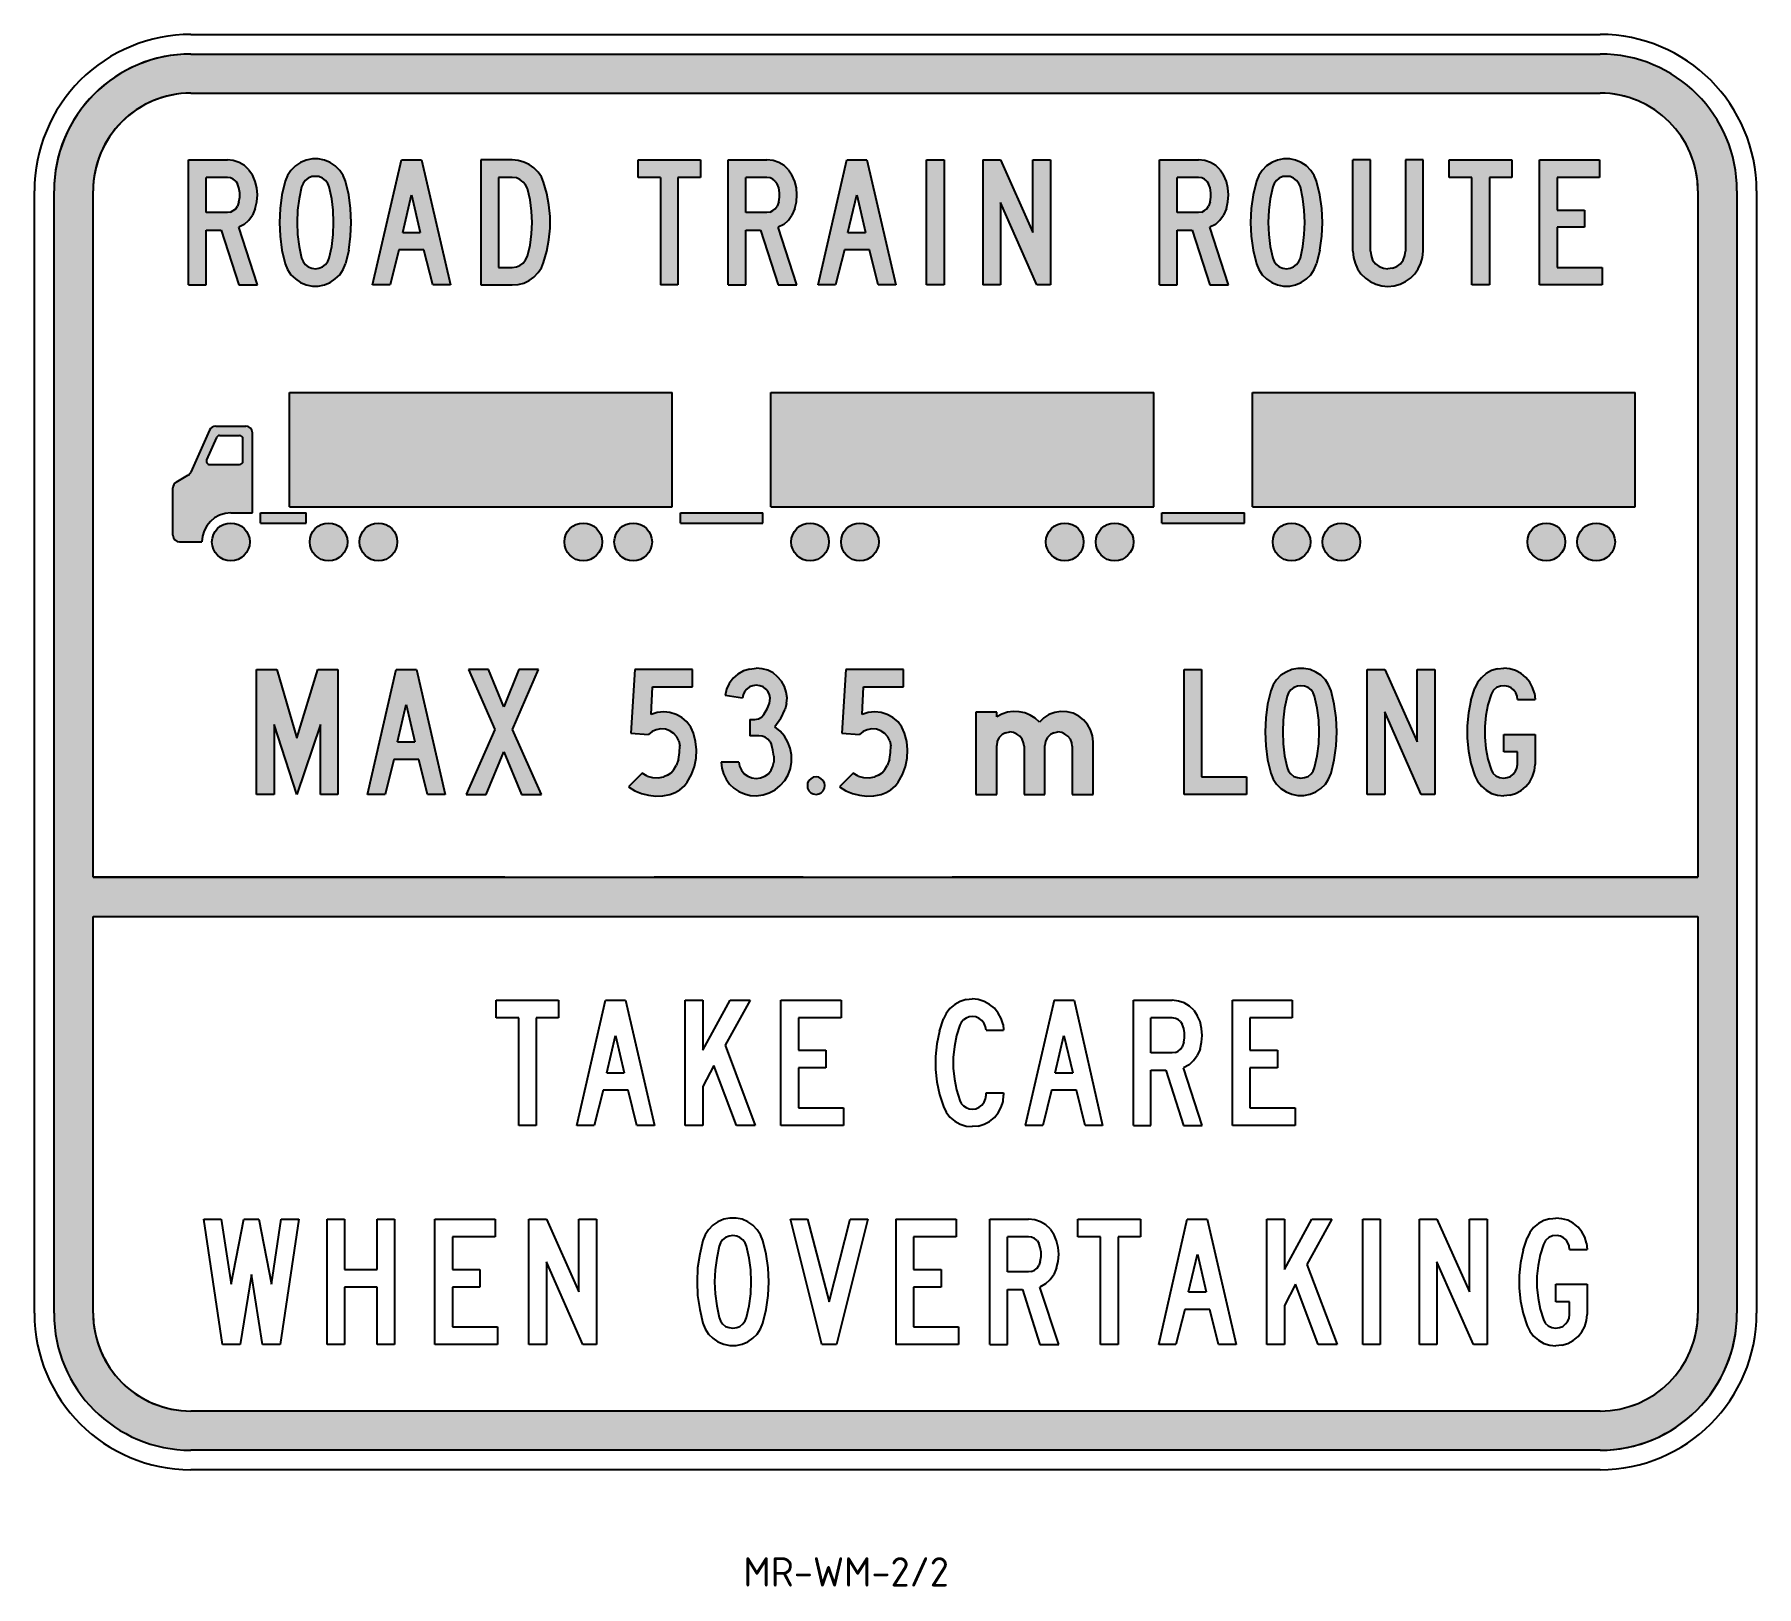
# Model space of a CAD drawing. Extents: x 269 to 415, y 134 to 266.
import ezdxf

# ---------------------------------------------------------------- set-up
doc = ezdxf.new("R2010")
doc.units = 0
doc.header["$MEASUREMENT"] = 0
doc.linetypes.add('CENTERX2', pattern=[101.60000000000001, 63.5, -12.7, 12.7, -12.7])
doc.layers.add('L25', color=1, linetype='CONTINUOUS')
doc.layers.add('L35', color=3, linetype='CONTINUOUS')
doc.styles.add('ISO', font='iso3098b.shx')

msp = doc.modelspace()

# ---------------------------------------------------------------- texts
at = {"layer": 'L25', "linetype": 'CENTERX2', "style": 'ISO'}
msp.add_text('MR-WM-2/2', height=2.5, dxfattribs=at).set_placement((329.0597211755531, 134.2334812500345))

# ---------------------------------------------------------------- hatches: boundary and pattern name
at = {"layer": 'L25', "linetype": 'CENTERX2'}
h = msp.add_hatch(color=256, dxfattribs=at)
edge = h.paths.add_edge_path(flags=16)
edge.add_line((282.0138630274243, 261.4508701478531), (402.013869694091, 261.450870147853))
edge.add_arc((402.013869694091, 253.117537147853), 8.333333000000039, 3.979039320256561e-13, 90, ccw=False)
edge.add_line((410.347202694091, 253.1175371478531), (410.347229694091, 194.6508504811863))
edge.add_line((410.347229694091, 194.6508504811863), (273.6805300274243, 194.6508504811865))
edge.add_line((273.6805300274243, 194.6508504811865), (273.6805300274243, 253.1175371478531))
edge.add_arc((282.0138630274243, 253.1175371478531), 8.333332999999982, 90, 180, ccw=False)
edge = h.paths.add_edge_path()
edge.add_line((282.0138630274243, 264.7842001478531), (402.013869694091, 264.784200147853))
edge.add_arc((402.013869694091, 253.117537147853), 11.66666300000003, 2.8421709430404007e-13, 90, ccw=False)
edge.add_line((413.680532694091, 253.1175371478531), (413.6805326940911, 157.5175304811864))
edge.add_arc((402.0138696940911, 157.5175304811864), 11.66666299999997, -90.00000000000028, 0, ccw=False)
edge.add_line((402.0138696940911, 145.8508674811864), (282.0138630274243, 145.8508674811864))
edge.add_arc((282.0138630274243, 157.5175304811864), 11.66666300000003, 180.0000000000001, 270, ccw=False)
edge.add_line((270.3472000274243, 157.5175304811864), (270.3472000274243, 253.1175371478531))
edge.add_arc((282.0138630274242, 253.1175371478531), 11.66666299999991, 89.99999999999972, 180, ccw=False)
edge = h.paths.add_edge_path(flags=16)
edge.add_line((273.6805300274243, 191.3175504811864), (410.347229694091, 191.3175504811863))
edge.add_line((410.347229694091, 191.3175504811863), (410.347202694091, 157.5175304811864))
edge.add_arc((402.0138630372852, 157.5175371379922), 8.333339656808493, 270.0000457687909, 359.99995423120953, ccw=False)
edge.add_line((402.0138696940911, 149.1841974811864), (282.0138630274243, 149.1841974811864))
edge.add_arc((282.0138630274243, 157.5175304811864), 8.33333300000001, 180, 270, ccw=False)
edge.add_line((273.6805300274243, 157.5175304811864), (273.6805300274243, 191.3175504811864))
h = msp.add_hatch(color=256, dxfattribs=at)
h.paths.add_polyline_path([(306.7006390880304, 245.1175338145197), (309.3676390880304, 245.1175338145197), (309.8756390880304, 245.1429338145197), (310.3582390880304, 245.2699338145197), (310.8154390880304, 245.4985338145197), (311.2218390880304, 245.7779338145197), (311.5774390880304, 246.1589338145197), (311.8568390880304, 246.5653338145197), (312.0346390880304, 247.0225338145197), (312.3140390880304, 247.9877338145197), (312.4918390880304, 248.9529338145197), (312.5934390880304, 249.9435338145197), (312.5934390880304, 250.9341338145197), (312.4918390880304, 251.9247338145198), (312.3140390880304, 252.8899338145197), (312.0346390880304, 253.8551338145197), (311.8568390880304, 254.3123338145197), (311.5774390880304, 254.7187338145197), (311.2218390880304, 255.0743338145197), (310.8154390880304, 255.3791338145197), (310.3582390880304, 255.5823338145198), (309.8756390880304, 255.7093338145197), (309.3676390880304, 255.7601338145197), (306.7006390880304, 255.7601338145197)])
h.paths.add_polyline_path([(308.1992390880304, 246.5907338145197), (309.3676390880304, 246.5907338145197), (309.7232390880304, 246.6415338145197), (310.0280390880304, 246.7685338145197), (310.3074390880304, 246.9717338145197), (310.5106390880304, 247.2511338145197), (310.6630390880304, 247.5559338145197), (310.8916390880304, 248.4957338145197), (311.0186390880304, 249.4609338145197), (311.0694390880304, 250.4261338145197), (311.0186390880304, 251.3913338145197), (310.8916390880304, 252.3565338145197), (310.6630390880304, 253.3217338145197), (310.5106390880304, 253.6265338145197), (310.3074390880304, 253.8805338145197), (310.0280390880304, 254.0837338145197), (309.7232390880304, 254.2361338145197), (309.3676390880304, 254.2615338145197), (308.1992390880304, 254.2615338145197)], flags=16)
h.paths.add_polyline_path([(297.4804390880304, 245.1175338145197), (299.9442390880304, 255.7601338145197), (301.6460390880304, 255.7601338145197), (304.1098390880304, 245.1175338145197), (302.6112390880304, 245.1175338145197), (301.8492390880304, 248.0893338145197), (299.7156390880304, 248.0893338145197), (298.9790390880304, 245.1175338145197)])
h.paths.add_polyline_path([(300.0458390880304, 249.5879338145197), (301.5444390880304, 249.5879338145197), (300.7824390880304, 252.7883338145197)], flags=16)
h.paths.add_polyline_path([(295.4484390880304, 248.0639338145197), (295.1690390880304, 246.9209338145197), (294.9658390880304, 246.4383338145197), (294.6864390880304, 245.9811338145197), (294.3054390880304, 245.6255338145197), (293.8736390880304, 245.3207338145197), (293.3910390880304, 245.1175338145197), (292.8576390880304, 245.0159338145197), (292.3496390880304, 245.0159338145197), (291.8162390880304, 245.1175338145197), (291.3336390880304, 245.3207338145197), (290.9018390880304, 245.6255338145197), (290.5208390880304, 245.9811338145197), (290.2414390880304, 246.4383338145197), (290.0382390880304, 246.9209338145197), (289.7588390880304, 248.0639338145197), (289.6064390880304, 249.2577338145197), (289.5556390880304, 250.4261338145197), (289.6064390880304, 251.6199338145197), (289.7588390880304, 252.7883338145197), (290.0382390880304, 253.9567338145197), (290.2414390880304, 254.4393338145197), (290.5208390880304, 254.8711338145197), (290.9018390880304, 255.2521338145197), (291.3336390880304, 255.5315338145197), (291.8162390880304, 255.7347338145197), (292.3496390880304, 255.8617338145197), (292.8576390880304, 255.8617338145197), (293.3910390880304, 255.7347338145197), (293.8736390880304, 255.5315338145197), (294.3054390880304, 255.2521338145197), (294.6864390880304, 254.8711338145197), (294.9658390880304, 254.4393338145197), (295.1690390880304, 253.9567338145197), (295.4484390880304, 252.7883338145197), (295.6008390880304, 251.6199338145197), (295.6516390880304, 250.4261338145197), (295.6008390880304, 249.2577338145197)])
h.paths.add_polyline_path([(293.7720390880304, 247.4035338145197), (294.0006390880304, 248.3941338145197), (294.1276390880304, 249.4101338145197), (294.1530390880304, 250.4261338145197), (294.1276390880304, 251.4675338145197), (294.0006390880304, 252.4581338145197), (293.7720390880304, 253.4741338145197), (293.6704390880304, 253.7535338145198), (293.4672390880304, 254.0075338145197), (293.2132390880304, 254.2107338145197), (292.9084390880304, 254.3377338145197), (292.6036390880304, 254.3631338145198), (292.2988390880304, 254.3377338145197), (291.9940390880304, 254.2107338145197), (291.7400390880304, 254.0075338145197), (291.5622390880304, 253.7535338145198), (291.4352390880304, 253.4741338145197), (291.2320390880304, 252.4581338145197), (291.0796390880304, 251.4675338145197), (291.0542390880304, 250.4261338145197), (291.0796390880304, 249.4101338145197), (291.2320390880304, 248.3941338145197), (291.4352390880304, 247.4035338145197), (291.5622390880304, 247.0987338145197), (291.7400390880304, 246.8447338145197), (291.9940390880304, 246.6669338145197), (292.2988390880304, 246.5399338145197), (292.6036390880304, 246.4891338145197), (292.9084390880304, 246.5399338145197), (293.2132390880304, 246.6669338145197), (293.4672390880304, 246.8447338145197), (293.6704390880304, 247.0987338145197)], flags=16)
h.paths.add_polyline_path([(281.8086390880304, 245.1175338145197), (281.8086390880304, 255.7601338145197), (285.1106390880304, 255.7601338145197), (285.6186390880304, 255.7093338145197), (286.1266390880304, 255.5315338145197), (286.5584390880304, 255.2775338145198), (286.9394390880304, 254.9219338145197), (287.2442390880304, 254.4901338145197), (287.4728390880304, 253.9313338145197), (287.6252390880304, 253.3725338145197), (287.6760390880304, 252.7883338145197), (287.6252390880304, 252.1787338145197), (287.4728390880304, 251.6199338145197), (287.2442390880304, 251.0611338145197), (286.9394390880304, 250.6293338145197), (286.5330390880304, 250.2737338145197), (286.0758390880304, 250.0197338145197), (287.6760390880304, 245.1175338145197), (286.0758390880304, 245.1175338145197), (284.5772390880304, 249.7911338145197), (283.3072390880304, 249.7911338145197), (283.3072390880304, 245.1175338145197)])
h.paths.add_polyline_path([(285.1106390880304, 254.2615338145197), (283.3072390880304, 254.2615338145197), (283.3072390880304, 251.2897338145197), (285.1106390880304, 251.2897338145197), (285.3646390880304, 251.3151338145197), (285.6186390880304, 251.4421338145197), (285.8218390880304, 251.5945338145197), (285.9742390880304, 251.8231338145197), (286.1012390880304, 252.1787338145197), (286.1774390880304, 252.5851338145197), (286.1774390880304, 252.9661338145197), (286.1012390880304, 253.3725338145197), (285.9742390880304, 253.7281338145197), (285.8218390880304, 253.9567338145197), (285.6186390880304, 254.1345338145197), (285.3646390880304, 254.2361338145197)], flags=16)
h.paths.add_polyline_path([(349.4488390880304, 255.7601338145197), (349.4488390880304, 245.1175338145197), (350.9474390880304, 245.1175338145197), (350.9474390880304, 252.1279338145197), (354.0462390880304, 245.1175338145197), (355.2146390880304, 245.1175338145197), (355.2146390880304, 255.7601338145197), (353.7160390880304, 255.7601338145197), (353.7160390880304, 249.5879338145197), (350.9474390880304, 255.7601338145197)])
h.paths.add_polyline_path([(344.6482390880304, 245.1175338145197), (344.6482390880304, 255.7601338145197), (346.1468390880304, 255.7601338145197), (346.1468390880304, 245.1175338145197)])
h.paths.add_polyline_path([(335.4280390880304, 245.1175338145197), (337.8664390880304, 255.7601338145197), (339.5682390880304, 255.7601338145197), (342.0320390880304, 245.1175338145197), (340.5334390880304, 245.1175338145197), (339.7968390880304, 248.0893338145197), (337.6632390880304, 248.0893338145197), (336.9012390880304, 245.1175338145197)])
h.paths.add_polyline_path([(337.9680390880304, 249.5879338145197), (339.4666390880304, 249.5879338145197), (338.7300390880304, 252.7883338145197)], flags=16)
h.paths.add_polyline_path([(327.7572390880304, 245.1175338145197), (327.7572390880304, 255.7601338145197), (331.0592390880304, 255.7601338145197), (331.5926390880304, 255.7093338145197), (332.0752390880304, 255.5315338145197), (332.5324390880304, 255.2775338145198), (332.9134390880304, 254.9219338145197), (333.1928390880304, 254.4901338145197), (333.4468390880304, 253.9313338145197), (333.5738390880304, 253.3725338145197), (333.6246390880304, 252.7883338145197), (333.5738390880304, 252.1787338145197), (333.4468390880304, 251.6199338145197), (333.1928390880304, 251.0611338145197), (332.8880390880304, 250.6293338145197), (332.5070390880304, 250.2737338145197), (332.0244390880304, 250.0197338145197), (333.6246390880304, 245.1175338145197), (332.0244390880304, 245.1175338145197), (330.5258390880304, 249.7911338145197), (329.2558390880304, 249.7911338145197), (329.2558390880304, 245.1175338145197)])
h.paths.add_polyline_path([(331.0592390880304, 254.2615338145197), (329.2558390880304, 254.2615338145197), (329.2558390880304, 251.2897338145197), (331.0592390880304, 251.2897338145197), (331.3386390880304, 251.3151338145197), (331.5672390880304, 251.4421338145197), (331.7704390880304, 251.5945338145197), (331.9228390880304, 251.8231338145197), (332.0752390880304, 252.1787338145197), (332.1260390880304, 252.5851338145197), (332.1260390880304, 252.9661338145197), (332.0752390880304, 253.3725338145197), (331.9228390880304, 253.7281338145197), (331.7704390880304, 253.9567338145197), (331.5672390880304, 254.1345338145197), (331.3386390880304, 254.2361338145197)], flags=16)
h.paths.add_polyline_path([(321.9914390880304, 254.2615338145197), (321.9914390880304, 245.1175338145197), (323.4900390880304, 245.1175338145197), (323.4900390880304, 254.2615338145197), (325.4204390880304, 254.2615338145197), (325.4204390880304, 255.7601338145197), (320.0864390880304, 255.7601338145197), (320.0864390880304, 254.2615338145197)])
h.paths.add_polyline_path([(396.8706390880304, 245.1175338145197), (396.8706390880304, 255.7601338145197), (401.9760390880304, 255.7601338145197), (401.9760390880304, 254.2615338145197), (398.3692390880304, 254.2615338145197), (398.3692390880304, 251.4929338145197), (400.7060390880304, 251.4929338145197), (400.7060390880304, 250.0197338145197), (398.3692390880304, 250.0197338145197), (398.3692390880304, 246.5907338145197), (402.2046390880304, 246.5907338145197), (402.2046390880304, 245.1175338145197)])
h.paths.add_polyline_path([(391.1048390880304, 245.1175338145197), (391.1048390880304, 254.2615338145197), (389.1744390880304, 254.2615338145197), (389.1744390880304, 255.7601338145197), (394.5084390880304, 255.7601338145197), (394.5084390880304, 254.2615338145197), (392.6034390880304, 254.2615338145197), (392.6034390880304, 245.1175338145197)])
h.paths.add_polyline_path([(380.9702390880304, 247.9877338145197), (380.9702390880304, 255.7601338145197), (382.4688390880304, 255.7601338145197), (382.4688390880304, 247.9877338145197), (382.5196390880304, 247.6067338145197), (382.6466390880304, 247.2257338145197), (382.9006390880304, 246.9209338145197), (383.2054390880304, 246.6923338145197), (383.5610390880304, 246.5399338145197), (383.9420390880304, 246.4891338145197), (384.3484390880304, 246.5399338145197), (384.7040390880304, 246.6923338145197), (385.0088390880304, 246.9209338145197), (385.2374390880304, 247.2257338145197), (385.3898390880304, 247.6067338145197), (385.4406390880304, 247.9877338145197), (385.4406390880304, 255.7601338145197), (386.9392390880304, 255.7601338145197), (386.9392390880304, 247.9877338145197), (386.8884390880304, 247.4543338145197), (386.7614390880304, 246.9717338145197), (386.5328390880304, 246.4891338145197), (386.2534390880304, 246.0573338145197), (385.8724390880304, 245.7017338145197), (385.4406390880304, 245.3969338145197), (384.9834390880304, 245.1683338145197), (384.4754390880304, 245.0413338145197), (383.9420390880304, 244.9905338145197), (383.4340390880304, 245.0413338145197), (382.9260390880304, 245.1683338145197), (382.4434390880304, 245.3969338145197), (382.0370390880304, 245.7017338145197), (381.6560390880304, 246.0573338145197), (381.3512390880304, 246.4891338145197), (381.1480390880304, 246.9717338145197), (381.0210390880304, 247.4543338145197)])
h.paths.add_polyline_path([(378.1508390880304, 248.0639338145197), (377.8714390880304, 246.9209338145197), (377.6682390880304, 246.4383338145197), (377.3888390880304, 245.9811338145197), (377.0078390880304, 245.6255338145197), (376.5760390880304, 245.3207338145197), (376.0934390880304, 245.1175338145197), (375.5854390880304, 245.0159338145197), (375.0520390880304, 245.0159338145197), (374.5440390880304, 245.1175338145197), (374.0614390880304, 245.3207338145197), (373.6042390880304, 245.6255338145197), (373.2486390880304, 245.9811338145197), (372.9438390880304, 246.4383338145197), (372.7660390880304, 246.9209338145197), (372.4866390880304, 248.0639338145197), (372.3088390880304, 249.2577338145197), (372.2580390880304, 250.4261338145197), (372.3088390880304, 251.6199338145197), (372.4866390880304, 252.7883338145197), (372.7660390880304, 253.9567338145197), (372.9438390880304, 254.4393338145197), (373.2486390880304, 254.8711338145197), (373.6042390880304, 255.2521338145197), (374.0614390880304, 255.5315338145197), (374.5440390880304, 255.7347338145197), (375.0520390880304, 255.8617338145197), (375.5854390880304, 255.8617338145197), (376.0934390880304, 255.7347338145197), (376.5760390880304, 255.5315338145197), (377.0078390880304, 255.2521338145197), (377.3888390880304, 254.8711338145197), (377.6682390880304, 254.4393338145197), (377.8714390880304, 253.9567338145197), (378.1508390880304, 252.7883338145197), (378.3286390880304, 251.6199338145197), (378.3794390880304, 250.4261338145197), (378.3286390880304, 249.2577338145197)])
h.paths.add_polyline_path([(376.4998390880304, 247.4035338145197), (376.7030390880304, 248.3941338145197), (376.8300390880304, 249.4101338145197), (376.8808390880304, 250.4261338145197), (376.8300390880304, 251.4675338145197), (376.7030390880304, 252.4581338145197), (376.4998390880304, 253.4741338145197), (376.3728390880304, 253.7535338145198), (376.1696390880304, 254.0075338145197), (375.9156390880304, 254.2107338145197), (375.6362390880304, 254.3377338145197), (375.3060390880304, 254.3631338145198), (375.0012390880304, 254.3377338145197), (374.6964390880304, 254.2107338145197), (374.4678390880304, 254.0075338145197), (374.2646390880304, 253.7535338145198), (374.1376390880304, 253.4741338145197), (373.9344390880304, 252.4581338145197), (373.8074390880304, 251.4675338145197), (373.7566390880304, 250.4261338145197), (373.8074390880304, 249.4101338145197), (373.9344390880304, 248.3941338145197), (374.1376390880304, 247.4035338145197), (374.2646390880304, 247.0987338145197), (374.4678390880304, 246.8447338145197), (374.6964390880304, 246.6669338145197), (375.0012390880304, 246.5399338145197), (375.3060390880304, 246.4891338145197), (375.6362390880304, 246.5399338145197), (375.9156390880304, 246.6669338145197), (376.1696390880304, 246.8447338145197), (376.3728390880304, 247.0987338145197)], flags=16)
h.paths.add_polyline_path([(364.5110390880304, 245.1175338145197), (364.5110390880304, 255.7601338145197), (367.8130390880304, 255.7601338145197), (368.3464390880304, 255.7093338145197), (368.8290390880304, 255.5315338145197), (369.2862390880304, 255.2775338145198), (369.6672390880304, 254.9219338145197), (369.9466390880304, 254.4901338145197), (370.2006390880304, 253.9313338145197), (370.3276390880304, 253.3725338145197), (370.3784390880304, 252.7883338145197), (370.3276390880304, 252.1787338145197), (370.2006390880304, 251.6199338145197), (369.9466390880304, 251.0611338145197), (369.6418390880304, 250.6293338145197), (369.2608390880304, 250.2737338145197), (368.7782390880304, 250.0197338145197), (370.3784390880304, 245.1175338145197), (368.7782390880304, 245.1175338145197), (367.2796390880304, 249.7911338145197), (366.0096390880304, 249.7911338145197), (366.0096390880304, 245.1175338145197)])
h.paths.add_polyline_path([(367.8130390880304, 254.2615338145197), (366.0096390880304, 254.2615338145197), (366.0096390880304, 251.2897338145197), (367.8130390880304, 251.2897338145197), (368.0924390880304, 251.3151338145197), (368.3210390880304, 251.4421338145197), (368.5242390880304, 251.5945338145197), (368.6766390880304, 251.8231338145197), (368.8036390880304, 252.1787338145197), (368.8798390880304, 252.5851338145197), (368.8798390880304, 252.9661338145197), (368.8036390880304, 253.3725338145197), (368.6766390880304, 253.7281338145197), (368.5242390880304, 253.9567338145197), (368.3210390880304, 254.1345338145197), (368.0924390880304, 254.2361338145197)], flags=16)
h = msp.add_hatch(color=256, dxfattribs=at)
edge = h.paths.add_edge_path()
edge.add_arc((401.6859629531456, 223.2170876159097), 1.607001651832441, 0, 360)
edge = h.paths.add_edge_path()
edge.add_arc((397.438887159017, 223.2170876159097), 1.607001651832441, 0, 360)
edge = h.paths.add_edge_path()
edge.add_arc((379.9914406534077, 223.2170876159097), 1.607001651832441, 0, 360)
edge = h.paths.add_edge_path()
edge.add_arc((375.744364859279, 223.2170876159097), 1.607001651832441, 0, 360)
edge = h.paths.add_edge_path()
edge.add_arc((319.6714857935542, 223.2170876159097), 1.607001651832441, 0, 360)
edge = h.paths.add_edge_path()
edge.add_arc((315.4244099994257, 223.2170876159097), 1.607001651832441, 0, 360)
edge = h.paths.add_edge_path()
edge.add_arc((360.6787243733499, 223.2170876159097), 1.607001651832441, 0, 360)
edge = h.paths.add_edge_path()
edge.add_arc((356.4316485792214, 223.2170876159097), 1.607001651832441, 0, 360)
edge = h.paths.add_edge_path()
edge.add_arc((338.984202073612, 223.2170876159097), 1.607001651832441, 0, 360)
edge = h.paths.add_edge_path()
edge.add_arc((334.7371262794834, 223.2170876159097), 1.607001651832441, 0, 360)
edge = h.paths.add_edge_path()
edge.add_arc((297.9769634938163, 223.2170876159097), 1.607001651832441, 0, 360)
edge = h.paths.add_edge_path()
edge.add_arc((293.7298876996877, 223.2170876159097), 1.607001651832441, 0, 360)
edge = h.paths.add_edge_path()
edge.add_arc((285.4079148598411, 223.2170876159097), 1.607001651832441, 0, 360)
h.paths.add_polyline_path([(371.7268607296979, 224.8240892677422), (371.7268607296979, 225.6849830097952), (364.696228502931, 225.6849830097952), (364.696228502931, 224.8240892677422)])
h.paths.add_polyline_path([(372.4155757233404, 226.2015192550271), (405.0147520890843, 226.2015192550271), (405.0147520890843, 235.9583149982955), (372.4155757233404, 235.9583149982955)])
h.paths.add_polyline_path([(287.9332031698635, 224.8240892677422), (287.9332031698635, 225.6849830097952), (291.8314339148056, 225.6849830097952), (291.8314339148056, 224.8240892677422)])
h.paths.add_polyline_path([(330.7196221499022, 224.8240892677422), (330.7196221499022, 225.6849830097952), (323.6889899231354, 225.6849830097952), (323.6889899231354, 224.8240892677422)])
h.paths.add_polyline_path([(331.4083371435448, 226.2015192550271), (364.0075135092886, 226.2015192550271), (364.0075135092886, 235.9583149982955), (331.4083371435448, 235.9583149982955)])
h.paths.add_polyline_path([(323.0002749294929, 226.2015192550271), (323.0002749294929, 235.9583149982955), (290.4010985637491, 235.9583149982955), (290.4010985637491, 226.2015192550271)])
edge = h.paths.add_edge_path(flags=16)
edge.add_arc((283.6084287113152, 230.1042375523344), 0.2869645806843644, 156, 269.9999999999999)
edge.add_line((283.6084287113152, 229.8172729716501), (286.1540227696205, 229.8172729716501))
edge.add_arc((286.1540227696205, 230.1042375523344), 0.2869645806843644, 269.9999999999999, 360)
edge.add_line((286.4409873503049, 230.1042375523344), (286.4409873503049, 231.9982037848512))
edge.add_arc((286.1540227696205, 231.9982037848512), 0.2869645806843644, 0, 89.99999999999987)
edge.add_line((286.1540227696205, 232.2851683655356), (284.4516768070375, 232.2851683655356))
edge.add_arc((284.4516768070375, 231.9982037848512), 0.2869645806843644, 89.99999999999993, 156)
edge.add_line((284.189521617849, 232.1149227950805), (283.3462735221267, 230.2209565625637))
edge = h.paths.add_edge_path()
edge.add_arc((281.4690418991191, 229.3911654911115), 0.5739291613687287, 299.9999999999999, 336)
edge.add_line((281.9933522774961, 229.157727470653), (283.5919238688451, 232.7481780505416))
edge.add_arc((284.1162342472222, 232.5147400300831), 0.5739291613687287, 89.99999999999989, 156, ccw=False)
edge.add_line((284.1162342472222, 233.0886691914519), (286.6705590148524, 233.0886691914519))
edge.add_arc((286.6705590148524, 232.5147400300831), 0.5739291613687287, 0, 90, ccw=False)
edge.add_line((287.2444881762211, 232.5147400300831), (287.2444881762211, 225.6849830097952))
edge.add_line((287.2444881762211, 225.6849830097952), (285.4079148598411, 225.6849830097952))
edge.add_arc((285.4079148598411, 223.2170876159097), 2.467895393885533, 90, 180)
edge.add_line((282.9400194659556, 223.2170876159097), (281.0460532334388, 223.2170876159097))
edge.add_arc((281.0460532334388, 223.7910167772785), 0.5739291613687287, 180, 270, ccw=False)
edge.add_line((280.4721240720701, 223.7910167772785), (280.4721240720701, 227.8215202478687))
edge.add_arc((281.0460532334388, 227.8215202478687), 0.5739291613687287, 120, 180, ccw=False)
edge.add_line((280.7590886527544, 228.3185574815868), (281.7560064798034, 228.8941282573934))
h = msp.add_hatch(color=256, dxfattribs=at)
h.paths.add_polyline_path([(319.2772630911346, 202.3593088277418), (319.8106630911346, 202.0291088277418), (320.3694630911345, 201.8005088277418), (320.9790630911345, 201.6481088277418), (321.5886630911345, 201.5719088277418), (322.1982630911345, 201.5973088277418), (322.8078630911345, 201.6989088277418), (323.2396630911346, 201.8767088277418), (323.6460630911346, 202.1053088277418), (324.0016630911346, 202.4101088277418), (324.2810630911346, 202.7657088277418), (324.6366630911346, 203.4007088277418), (324.8906630911346, 204.0865088277418), (325.0430630911346, 204.7977088277418), (325.0684630911346, 205.5089088277418), (324.9922630911345, 206.2201088277418), (324.8144630911346, 206.9313088277418), (324.5858630911346, 207.4393088277418), (324.2556630911346, 207.8965088277418), (323.8238630911346, 208.2521088277418), (323.3412630911346, 208.5315088277418), (322.8078630911345, 208.6839088277418), (322.2744630911346, 208.7347088277418), (321.7156630911346, 208.6839088277418), (321.2076630911346, 208.5315088277418), (321.3092630911345, 210.8683088277418), (324.7128630911346, 210.8683088277418), (324.7128630911346, 212.3669088277418), (319.8106630911346, 212.3669088277418), (319.4804630911345, 206.9313088277418), (320.9790630911345, 206.8297088277418), (321.2838630911345, 207.0583088277418), (321.6394630911345, 207.2107088277418), (322.0204630911346, 207.2869088277418), (322.4268630911346, 207.2615088277418), (322.7824630911346, 207.1345088277418), (323.1126630911346, 206.9313088277418), (323.3920630911346, 206.6265088277418), (323.5698630911346, 206.2709088277418), (323.6460630911346, 205.8645088277418), (323.6206630911346, 205.2803088277418), (323.5190630911346, 204.6961088277418), (323.3412630911346, 204.1627088277418), (323.1380630911345, 203.8325088277418), (322.9094630911346, 203.5531088277418), (322.6046630911346, 203.3499088277418), (322.2744630911346, 203.1975088277418), (321.7918630911346, 203.1213088277418), (321.3092630911345, 203.1467088277418), (320.8520630911346, 203.2737088277418), (320.4456630911346, 203.5277088277418)])
h.paths.add_polyline_path([(310.1492351969059, 201.6989088277418), (311.8510351969059, 201.6989088277418), (309.3872351969059, 207.2361088277418), (311.6224351969059, 212.3669088277418), (309.9206351969059, 212.3669088277418), (308.6506351969059, 209.1665088277418), (307.3552351969059, 212.3669088277418), (305.6534351969059, 212.3669088277418), (307.8886351969059, 207.2361088277418), (305.4502351969059, 201.6989088277418), (307.1520351969059, 201.6989088277418), (308.6506351969059, 205.3311088277418)])
h.paths.add_polyline_path([(297.0428351969059, 201.6989088277418), (299.4812351969059, 212.3669088277418), (301.2084351969059, 212.3669088277418), (303.6468351969059, 201.6989088277418), (302.1482351969059, 201.6989088277418), (301.4116351969059, 204.6961088277418), (299.2780351969059, 204.6961088277418), (298.5414351969059, 201.6989088277418)])
h.paths.add_polyline_path([(299.6082351969059, 206.1947088277418), (301.0814351969059, 206.1947088277418), (300.3448351969059, 209.3697088277418)], flags=16)
h.paths.add_polyline_path([(287.5940351969059, 201.6989088277418), (287.5940351969059, 212.3669088277418), (289.3212351969059, 212.3669088277418), (291.0230351969059, 206.4995088277418), (292.8264351969059, 212.3669088277418), (294.5282351969059, 212.3669088277418), (294.5282351969059, 201.6989088277418), (293.0296351969059, 201.6989088277418), (293.0296351969059, 207.6679088277418), (291.0230351969059, 201.6989088277418), (289.0926351969059, 207.6679088277418), (289.0926351969059, 201.6989088277418)])
h.paths.add_polyline_path([(337.2510339722801, 202.3593088277418), (337.7844339722802, 202.0291088277418), (338.3432339722801, 201.8005088277418), (338.9528339722801, 201.6481088277418), (339.5624339722801, 201.5719088277418), (340.1720339722801, 201.5973088277418), (340.7816339722801, 201.6989088277418), (341.2134339722801, 201.8767088277418), (341.6198339722802, 202.1053088277418), (341.9754339722801, 202.4101088277418), (342.2548339722802, 202.7657088277418), (342.6104339722801, 203.4007088277418), (342.8644339722802, 204.0865088277418), (343.0168339722802, 204.7977088277418), (343.0422339722801, 205.5089088277418), (342.9660339722801, 206.2201088277418), (342.7882339722802, 206.9313088277418), (342.5596339722802, 207.4393088277418), (342.2294339722802, 207.8965088277418), (341.7976339722802, 208.2521088277418), (341.3150339722802, 208.5315088277418), (340.7816339722801, 208.6839088277418), (340.2482339722802, 208.7347088277418), (339.6894339722801, 208.6839088277418), (339.1814339722802, 208.5315088277418), (339.2830339722801, 210.8683088277418), (342.6866339722802, 210.8683088277418), (342.6866339722802, 212.3669088277418), (337.7844339722802, 212.3669088277418), (337.4542339722801, 206.9313088277418), (338.9528339722801, 206.8297088277418), (339.2576339722801, 207.0583088277418), (339.6132339722801, 207.2107088277418), (339.9942339722801, 207.2869088277418), (340.4006339722802, 207.2615088277418), (340.7562339722801, 207.1345088277418), (341.0864339722801, 206.9313088277418), (341.3658339722801, 206.6265088277418), (341.5436339722801, 206.2709088277418), (341.6198339722802, 205.8645088277418), (341.5944339722802, 205.2803088277418), (341.4928339722802, 204.6961088277418), (341.3150339722802, 204.1627088277418), (341.1118339722801, 203.8325088277418), (340.8832339722802, 203.5531088277418), (340.5784339722802, 203.3499088277418), (340.2482339722802, 203.1975088277418), (339.7656339722802, 203.1213088277418), (339.2830339722801, 203.1467088277418), (338.8258339722802, 203.2737088277418), (338.4194339722802, 203.5277088277418)])
h.paths.add_polyline_path([(335.2444339722801, 203.1975088277418), (335.0158339722801, 203.1721088277418), (334.8126339722801, 203.0451088277418), (334.6348339722801, 202.8927088277418), (334.5332339722802, 202.6895088277418), (334.5078339722802, 202.4609088277418), (334.5332339722802, 202.2323088277418), (334.6348339722801, 202.0037088277418), (334.8126339722801, 201.8513088277418), (335.0158339722801, 201.7497088277418), (335.2444339722801, 201.6989088277418), (335.4730339722802, 201.7497088277418), (335.6762339722802, 201.8513088277418), (335.8540339722801, 202.0037088277418), (335.9556339722802, 202.2323088277418), (336.0064339722801, 202.4609088277418), (335.9556339722802, 202.6895088277418), (335.8540339722801, 202.8927088277418), (335.6762339722802, 203.0451088277418), (335.4730339722802, 203.1721088277418)])
h.paths.add_polyline_path([(329.612477557251, 208.0997088277418), (329.612477557251, 206.7027088277418), (330.374477557251, 206.7027088277418), (330.653877557251, 206.6773088277418), (330.907877557251, 206.5757088277418), (331.136477557251, 206.4233088277418), (331.314277557251, 206.2201088277418), (331.441277557251, 205.9661088277418), (331.568277557251, 205.4835088277418), (331.644477557251, 204.9755088277418), (331.644477557251, 204.4675088277418), (331.568277557251, 204.1119088277418), (331.415877557251, 203.7817088277418), (331.187277557251, 203.4769088277418), (330.882477557251, 203.2737088277418), (330.526877557251, 203.1213088277418), (330.145877557251, 203.0705088277418), (329.790277557251, 203.1213088277418), (329.434677557251, 203.2737088277418), (329.129877557251, 203.4769088277418), (328.901277557251, 203.7817088277418), (328.723477557251, 204.1119088277418), (328.6726775572509, 204.4675088277418), (327.174077557251, 204.4675088277418), (327.224877557251, 203.9595088277418), (327.351877557251, 203.4769088277418), (327.580477557251, 203.0197088277418), (327.885277557251, 202.5879088277418), (328.240877557251, 202.2323088277418), (328.6726775572509, 201.9529088277418), (329.155277557251, 201.7497088277418), (329.637877557251, 201.6227088277418), (330.145877557251, 201.5973088277418), (330.730077557251, 201.6735088277418), (331.263477557251, 201.8513088277418), (331.771477557251, 202.1053088277418), (332.203277557251, 202.4609088277418), (332.584277557251, 202.8927088277418), (332.863677557251, 203.3753088277418), (333.066877557251, 203.9087088277418), (333.143077557251, 204.4675088277418), (333.143077557251, 205.0771088277418), (333.041477557251, 205.6613088277418), (332.838277557251, 206.1693088277418), (332.558877557251, 206.6773088277418), (332.203277557251, 207.1091088277418), (331.746077557251, 207.4647088277418), (332.254077557251, 208.1759088277418), (332.609677557251, 208.9633088277418), (332.736677557251, 209.4459088277418), (332.787477557251, 209.9285088277418), (332.711277557251, 210.4365088277418), (332.558877557251, 210.9191088277418), (332.304877557251, 211.3509088277418), (331.974677557251, 211.7319088277418), (331.593677557251, 212.0621088277418), (331.136477557251, 212.2907088277418), (330.653877557251, 212.4177088277418), (330.145877557251, 212.4685088277418), (329.612477557251, 212.3923088277418), (329.079077557251, 212.2399088277418), (328.596477557251, 211.9605088277418), (328.190077557251, 211.6049088277418), (327.859877557251, 211.1477088277418), (327.631277557251, 210.6651088277418), (327.504277557251, 210.1317088277418), (328.9774775572509, 209.9031088277418), (329.028277557251, 210.2079088277418), (329.155277557251, 210.4619088277418), (329.358477557251, 210.6905088277418), (329.587077557251, 210.8683088277418), (329.866477557251, 210.9699088277418), (330.145877557251, 211.0207088277418), (330.450677557251, 210.9699088277418), (330.730077557251, 210.8683088277418), (330.958677557251, 210.6905088277418), (331.161877557251, 210.4619088277418), (331.288877557251, 210.2079088277418), (331.339677557251, 209.9031088277418), (331.288877557251, 209.4713088277418), (331.111077557251, 209.0649088277418), (330.806277557251, 208.5315088277418), (330.603077557251, 208.3029088277418), (330.349077557251, 208.1505088277418), (330.044277557251, 208.0997088277418)])
h.paths.add_polyline_path([(348.8543193825403, 201.6989088277418), (350.6323193825402, 201.6989088277418), (350.6323193825402, 205.8899088277418), (350.6831193825403, 206.2455088277418), (350.8355193825403, 206.5503088277418), (351.0895193825402, 206.8043088277418), (351.3943193825402, 206.9567088277418), (351.7499193825403, 207.0329088277418), (352.0547193825403, 206.9821088277418), (352.3595193825403, 206.8551088277418), (352.6135193825402, 206.6773088277418), (352.7913193825402, 206.4233088277418), (352.9183193825402, 206.1185088277418), (352.9691193825403, 205.8137088277418), (352.9691193825403, 201.6989088277418), (354.7217193825402, 201.6989088277418), (354.7217193825402, 205.8899088277418), (354.7979193825403, 206.2455088277418), (354.9503193825402, 206.5503088277418), (355.2043193825402, 206.8043088277418), (355.5091193825402, 206.9567088277418), (355.8393193825402, 207.0329088277418), (356.1695193825402, 206.9821088277418), (356.4489193825402, 206.8551088277418), (356.7029193825402, 206.6773088277418), (356.9061193825402, 206.4233088277418), (357.0331193825402, 206.1185088277418), (357.0585193825402, 205.8137088277418), (357.0585193825402, 201.6989088277418), (358.8365193825402, 201.6989088277418), (358.8365193825402, 206.1947088277418), (358.7857193825403, 206.7027088277418), (358.6333193825402, 207.2107088277418), (358.3793193825402, 207.6679088277418), (358.0237193825402, 208.0743088277418), (357.6173193825402, 208.3791088277418), (357.1347193825403, 208.6331088277418), (356.6267193825403, 208.7601088277418), (356.0933193825402, 208.7855088277418), (355.5853193825402, 208.6839088277418), (355.0773193825402, 208.5061088277418), (354.6455193825402, 208.2267088277418), (354.2645193825402, 207.8711088277418), (353.9089193825403, 208.2013088277418), (353.4771193825403, 208.4553088277418), (353.0199193825403, 208.6585088277418), (352.5373193825403, 208.7601088277418), (352.0293193825403, 208.7855088277418), (351.5467193825402, 208.7093088277418), (351.0641193825402, 208.5569088277418), (350.6323193825402, 208.3283088277418), (350.6323193825402, 208.7093088277418), (348.8543193825403, 208.7093088277418)])
h.paths.add_polyline_path([(394.9829766774102, 204.2643088277418), (394.9829766774102, 205.3311088277418), (393.8145766774102, 205.3311088277418), (393.8145766774102, 206.8297088277418), (396.4815766774102, 206.8297088277418), (396.4815766774102, 204.2643088277418), (396.4307766774102, 203.7563088277418), (396.2783766774102, 203.2483088277418), (396.0243766774102, 202.7911088277418), (395.6941766774102, 202.3847088277418), (395.2877766774102, 202.0545088277418), (394.8305766774102, 201.8005088277418), (394.3225766774102, 201.6481088277418), (393.8145766774102, 201.5973088277418), (393.2811766774102, 201.6481088277418), (392.7731766774102, 201.8005088277418), (392.3159766774102, 202.0799088277418), (391.9095766774102, 202.4101088277418), (391.5793766774102, 202.8419088277418), (391.3507766774102, 203.2991088277418), (391.0205766774102, 204.3405088277418), (390.8173766774102, 205.4073088277418), (390.6903766774102, 206.4995088277418), (390.6903766774102, 207.5663088277418), (390.8173766774102, 208.6585088277418), (391.0205766774102, 209.7253088277418), (391.3507766774102, 210.7667088277418), (391.5793766774102, 211.2493088277418), (391.9095766774102, 211.6557088277418), (392.3159766774102, 212.0113088277418), (392.7731766774102, 212.2653088277418), (393.2811766774102, 212.4177088277418), (393.8145766774102, 212.4685088277418), (394.3225766774102, 212.4177088277418), (394.8305766774102, 212.2653088277418), (395.2877766774102, 212.0113088277418), (395.6941766774102, 211.6811088277418), (396.0243766774102, 211.2747088277418), (396.2783766774102, 210.8175088277418), (396.4307766774102, 210.3349088277418), (396.4815766774102, 209.8015088277418), (394.9829766774102, 209.8015088277418), (394.9575766774102, 210.0809088277418), (394.8559766774102, 210.3603088277418), (394.6781766774102, 210.5889088277418), (394.4495766774102, 210.7921088277418), (394.1955766774102, 210.9191088277418), (393.9161766774102, 210.9699088277418), (393.5351766774102, 210.9445088277418), (393.2049766774102, 210.8175088277418), (392.9255766774102, 210.5635088277418), (392.7477766774102, 210.2333088277418), (392.4683766774102, 209.3443088277418), (392.2905766774102, 208.4299088277418), (392.2143766774102, 207.4901088277418), (392.2143766774102, 206.5757088277418), (392.2905766774102, 205.6359088277418), (392.4683766774102, 204.7215088277418), (392.7477766774102, 203.8325088277418), (392.9001766774102, 203.5277088277418), (393.1541766774102, 203.2991088277418), (393.4589766774102, 203.1467088277418), (393.8145766774102, 203.0959088277418), (394.1193766774102, 203.1467088277418), (394.3987766774102, 203.2483088277418), (394.6273766774102, 203.4261088277418), (394.8305766774102, 203.6801088277418), (394.9321766774102, 203.9595088277418)])
h.paths.add_polyline_path([(382.1813766774102, 201.6989088277418), (382.1813766774102, 212.3669088277418), (383.6799766774102, 212.3669088277418), (386.4485766774102, 206.1947088277418), (386.4485766774102, 212.3669088277418), (387.9471766774102, 212.3669088277418), (387.9471766774102, 201.6989088277418), (386.7787766774102, 201.6989088277418), (383.6799766774102, 208.7347088277418), (383.6799766774102, 201.6989088277418)])
h.paths.add_polyline_path([(379.1079766774102, 203.5277088277418), (379.3873766774102, 204.6707088277418), (379.5397766774102, 205.8391088277418), (379.5905766774102, 207.0329088277418), (379.5397766774102, 208.2267088277418), (379.3873766774102, 209.3951088277418), (379.1079766774102, 210.5381088277418), (378.9047766774102, 211.0461088277418), (378.6253766774102, 211.4779088277418), (378.2443766774102, 211.8589088277418), (377.8125766774102, 212.1383088277418), (377.3299766774102, 212.3415088277418), (376.7965766774102, 212.4431088277418), (376.2885766774102, 212.4431088277418), (375.7551766774102, 212.3415088277418), (375.2725766774102, 212.1383088277418), (374.8407766774102, 211.8589088277418), (374.4597766774102, 211.4779088277418), (374.1803766774102, 211.0461088277418), (373.9771766774102, 210.5381088277418), (373.6977766774102, 209.3951088277418), (373.5453766774102, 208.2267088277418), (373.4945766774102, 207.0329088277418), (373.5453766774102, 205.8391088277418), (373.6977766774102, 204.6707088277418), (373.9771766774102, 203.5277088277418), (374.1803766774102, 203.0197088277418), (374.4597766774102, 202.5879088277418), (374.8407766774102, 202.2069088277418), (375.2725766774102, 201.9275088277418), (375.7551766774102, 201.7243088277418), (376.2885766774102, 201.6227088277418), (376.7965766774102, 201.6227088277418), (377.3299766774102, 201.7243088277418), (377.8125766774102, 201.9275088277418), (378.2443766774102, 202.2069088277418), (378.6253766774102, 202.5879088277418), (378.9047766774102, 203.0197088277418)])
h.paths.add_polyline_path([(377.7109766774102, 204.0103088277418), (377.9141766774102, 205.0009088277418), (378.0665766774102, 206.0169088277418), (378.0919766774102, 207.0329088277418), (378.0665766774102, 208.0489088277418), (377.9141766774102, 209.0649088277418), (377.7109766774102, 210.0809088277418), (377.5839766774102, 210.3603088277418), (377.4061766774102, 210.6143088277418), (377.1521766774102, 210.8175088277418), (376.8473766774102, 210.9445088277418), (376.5425766774102, 210.9699088277418), (376.2377766774102, 210.9445088277418), (375.9329766774102, 210.8175088277418), (375.6789766774102, 210.6143088277418), (375.4757766774102, 210.3603088277418), (375.3741766774102, 210.0809088277418), (375.1455766774102, 209.0649088277418), (375.0185766774102, 208.0489088277418), (374.9931766774102, 207.0329088277418), (375.0185766774102, 206.0169088277418), (375.1455766774102, 205.0009088277418), (375.3741766774102, 204.0103088277418), (375.4757766774102, 203.7055088277418), (375.6789766774102, 203.4515088277418), (375.9329766774102, 203.2483088277418), (376.2377766774102, 203.1467088277418), (376.5425766774102, 203.0959088277418), (376.8473766774102, 203.1467088277418), (377.1521766774102, 203.2483088277418), (377.4061766774102, 203.4515088277418), (377.5839766774102, 203.7055088277418)], flags=16)
h.paths.add_polyline_path([(366.5857766774102, 201.6989088277418), (366.5857766774102, 212.3669088277418), (368.0843766774102, 212.3669088277418), (368.0843766774102, 203.1975088277418), (371.9197766774102, 203.1975088277418), (371.9197766774102, 201.6989088277418)])

# ---------------------------------------------------------------- linework, layer by layer
for points in [[(282.0138630274243, 264.7842001478531), (402.013869694091, 264.784200147853, -0.4142135623730941), (413.680532694091, 253.1175371478531), (413.6805326940911, 157.5175304811864, -0.4142135623730952), (402.0138696940911, 145.8508674811864), (282.0138630274243, 145.8508674811864, -0.4142135623730948), (270.3472000274243, 157.5175304811864), (270.3472000274243, 253.1175371478531, -0.4142135623730958), (282.0138630274243, 264.7842001478531, -2.696818497707233)], [(282.0138630274243, 261.4508701478531), (402.013869694091, 261.450870147853, -0.4142135623730936), (410.347202694091, 253.1175371478531), (410.347229694091, 194.6508504811863), (273.6805300274243, 194.6508504811865), (273.6805300274243, 253.1175371478531, -0.4142135623730958), (282.0138630274243, 261.4508701478531, -1.559095019978313)], [(273.6805300274243, 191.3175504811864), (410.347229694091, 191.3175504811863), (410.347202694091, 157.5175304811864, -0.414213094437539), (402.0138696940911, 149.1841974811864), (282.0138630274243, 149.1841974811864, -0.4142135623730958), (273.6805300274243, 157.5175304811864), (273.6805300274243, 191.3175504811864)]]:
    msp.add_lwpolyline(points, format="xyb", dxfattribs=at)
at = {"layer": 'L35'}
for p, q in [((282.0138630274243, 266.4508671478531), (402.013869694091, 266.450867147853)), ((282.0138630274243, 264.7842001478531), (402.013869694091, 264.784200147853)), ((282.0138630274243, 261.4508701478531), (402.013869694091, 261.450870147853)), ((281.8086390880304, 255.7601338145197), (285.1106390880304, 255.7601338145197)), ((281.8086390880304, 245.1175338145197), (281.8086390880304, 255.7601338145197)), ((285.6186390880304, 255.7093338145197), (285.1106390880304, 255.7601338145197)), ((286.1266390880304, 255.5315338145197), (285.6186390880304, 255.7093338145197)), ((286.5584390880304, 255.2775338145198), (286.1266390880304, 255.5315338145197)), ((286.9394390880304, 254.9219338145197), (286.5584390880304, 255.2775338145198)), ((290.9018390880304, 255.2521338145197), (290.5208390880304, 254.8711338145197)), ((291.3336390880304, 255.5315338145197), (290.9018390880304, 255.2521338145197)), ((291.8162390880304, 255.7347338145197), (291.3336390880304, 255.5315338145197)), ((292.3496390880304, 255.8617338145197), (291.8162390880304, 255.7347338145197)), ((292.8576390880304, 255.8617338145197), (292.3496390880304, 255.8617338145197)), ((293.3910390880304, 255.7347338145197), (292.8576390880304, 255.8617338145197)), ((293.8736390880304, 255.5315338145197), (293.3910390880304, 255.7347338145197)), ((294.3054390880304, 255.2521338145197), (293.8736390880304, 255.5315338145197)), ((294.6864390880304, 254.8711338145197), (294.3054390880304, 255.2521338145197)), ((297.4804390880304, 245.1175338145197), (299.9442390880304, 255.7601338145197)), ((299.9442390880304, 255.7601338145197), (301.6460390880304, 255.7601338145197)), ((301.6460390880304, 255.7601338145197), (304.1098390880304, 245.1175338145197)), ((306.7006390880304, 255.7601338145197), (306.7006390880304, 245.1175338145197)), ((309.3676390880304, 255.7601338145197), (306.7006390880304, 255.7601338145197)), ((309.8756390880304, 255.7093338145197), (309.3676390880304, 255.7601338145197)), ((310.3582390880304, 255.5823338145198), (309.8756390880304, 255.7093338145197)), ((310.8154390880304, 255.3791338145197), (310.3582390880304, 255.5823338145198)), ((311.2218390880304, 255.0743338145197), (310.8154390880304, 255.3791338145197)), ((320.0864390880304, 255.7601338145197), (325.4204390880304, 255.7601338145197)), ((320.0864390880304, 254.2615338145197), (320.0864390880304, 255.7601338145197)), ((325.4204390880304, 255.7601338145197), (325.4204390880304, 254.2615338145197)), ((327.7572390880304, 255.7601338145197), (331.0592390880304, 255.7601338145197)), ((327.7572390880304, 245.1175338145197), (327.7572390880304, 255.7601338145197)), ((331.5926390880304, 255.7093338145197), (331.0592390880304, 255.7601338145197)), ((332.0752390880304, 255.5315338145197), (331.5926390880304, 255.7093338145197)), ((332.5324390880304, 255.2775338145198), (332.0752390880304, 255.5315338145197)), ((332.9134390880304, 254.9219338145197), (332.5324390880304, 255.2775338145198)), ((335.4280390880304, 245.1175338145197), (337.8664390880304, 255.7601338145197)), ((337.8664390880304, 255.7601338145197), (339.5682390880304, 255.7601338145197)), ((339.5682390880304, 255.7601338145197), (342.0320390880304, 245.1175338145197)), ((344.6482390880304, 255.7601338145197), (346.1468390880304, 255.7601338145197)), ((344.6482390880304, 245.1175338145197), (344.6482390880304, 255.7601338145197)), ((346.1468390880304, 255.7601338145197), (346.1468390880304, 245.1175338145197)), ((349.4488390880304, 255.7601338145197), (350.9474390880304, 255.7601338145197)), ((349.4488390880304, 255.7601338145197), (349.4488390880304, 245.1175338145197)), ((350.9474390880304, 255.7601338145197), (353.7160390880304, 249.5879338145197)), ((353.7160390880304, 255.7601338145197), (355.2146390880304, 255.7601338145197)), ((353.7160390880304, 249.5879338145197), (353.7160390880304, 255.7601338145197)), ((355.2146390880304, 255.7601338145197), (355.2146390880304, 245.1175338145197)), ((364.5110390880304, 255.7601338145197), (367.8130390880304, 255.7601338145197)), ((364.5110390880304, 245.1175338145197), (364.5110390880304, 255.7601338145197)), ((368.3464390880304, 255.7093338145197), (367.8130390880304, 255.7601338145197)), ((368.8290390880304, 255.5315338145197), (368.3464390880304, 255.7093338145197)), ((369.2862390880304, 255.2775338145198), (368.8290390880304, 255.5315338145197)), ((369.6672390880304, 254.9219338145197), (369.2862390880304, 255.2775338145198)), ((373.6042390880304, 255.2521338145197), (373.2486390880304, 254.8711338145197)), ((374.0614390880304, 255.5315338145197), (373.6042390880304, 255.2521338145197)), ((374.5440390880304, 255.7347338145197), (374.0614390880304, 255.5315338145197)), ((375.0520390880304, 255.8617338145197), (374.5440390880304, 255.7347338145197)), ((375.5854390880304, 255.8617338145197), (375.0520390880304, 255.8617338145197)), ((376.0934390880304, 255.7347338145197), (375.5854390880304, 255.8617338145197)), ((376.5760390880304, 255.5315338145197), (376.0934390880304, 255.7347338145197)), ((377.0078390880304, 255.2521338145197), (376.5760390880304, 255.5315338145197)), ((377.3888390880304, 254.8711338145197), (377.0078390880304, 255.2521338145197)), ((382.4688390880304, 255.7601338145197), (380.9702390880304, 255.7601338145197)), ((380.9702390880304, 247.9877338145197), (380.9702390880304, 255.7601338145197)), ((382.4688390880304, 247.9877338145197), (382.4688390880304, 255.7601338145197)), ((385.4406390880304, 255.7601338145197), (385.4406390880304, 247.9877338145197)), ((386.9392390880304, 255.7601338145197), (385.4406390880304, 255.7601338145197)), ((386.9392390880304, 247.9877338145197), (386.9392390880304, 255.7601338145197)), ((389.1744390880304, 255.7601338145197), (394.5084390880304, 255.7601338145197)), ((389.1744390880304, 254.2615338145197), (389.1744390880304, 255.7601338145197)), ((394.5084390880304, 255.7601338145197), (394.5084390880304, 254.2615338145197)), ((396.8706390880304, 255.7601338145197), (401.9760390880304, 255.7601338145197)), ((396.8706390880304, 245.1175338145197), (396.8706390880304, 255.7601338145197)), ((401.9760390880304, 255.7601338145197), (401.9760390880304, 254.2615338145197)), ((283.3072390880304, 251.2897338145197), (283.3072390880304, 254.2615338145197)), ((285.1106390880304, 254.2615338145197), (283.3072390880304, 254.2615338145197)), ((285.3646390880304, 254.2361338145197), (285.1106390880304, 254.2615338145197)), ((285.6186390880304, 254.1345338145197), (285.3646390880304, 254.2361338145197)), ((285.8218390880304, 253.9567338145197), (285.6186390880304, 254.1345338145197)), ((285.8218390880304, 253.9567338145197), (285.9742390880304, 253.7281338145197)), ((286.9394390880304, 254.9219338145197), (287.2442390880304, 254.4901338145197)), ((287.4728390880304, 253.9313338145197), (287.2442390880304, 254.4901338145197)), ((287.6252390880304, 253.3725338145197), (287.4728390880304, 253.9313338145197)), ((290.0382390880304, 253.9567338145197), (289.7588390880304, 252.7883338145197)), ((290.2414390880304, 254.4393338145197), (290.0382390880304, 253.9567338145197)), ((290.5208390880304, 254.8711338145197), (290.2414390880304, 254.4393338145197)), ((291.5622390880304, 253.7535338145198), (291.4352390880304, 253.4741338145197)), ((291.7400390880304, 254.0075338145197), (291.5622390880304, 253.7535338145198)), ((291.9940390880304, 254.2107338145197), (291.7400390880304, 254.0075338145197)), ((292.2988390880304, 254.3377338145197), (291.9940390880304, 254.2107338145197)), ((292.6036390880304, 254.3631338145198), (292.2988390880304, 254.3377338145197)), ((292.9084390880304, 254.3377338145197), (292.6036390880304, 254.3631338145198)), ((293.2132390880304, 254.2107338145197), (292.9084390880304, 254.3377338145197)), ((293.4672390880304, 254.0075338145197), (293.2132390880304, 254.2107338145197)), ((293.6704390880304, 253.7535338145198), (293.4672390880304, 254.0075338145197)), ((293.7720390880304, 253.4741338145197), (293.6704390880304, 253.7535338145198)), ((294.9658390880304, 254.4393338145197), (294.6864390880304, 254.8711338145197)), ((295.1690390880304, 253.9567338145197), (294.9658390880304, 254.4393338145197)), ((295.4484390880304, 252.7883338145197), (295.1690390880304, 253.9567338145197)), ((308.1992390880304, 254.2615338145197), (308.1992390880304, 246.5907338145197)), ((309.3676390880304, 254.2615338145197), (308.1992390880304, 254.2615338145197)), ((309.7232390880304, 254.2361338145197), (309.3676390880304, 254.2615338145197)), ((310.0280390880304, 254.0837338145197), (309.7232390880304, 254.2361338145197)), ((310.3074390880304, 253.8805338145197), (310.0280390880304, 254.0837338145197)), ((310.5106390880304, 253.6265338145197), (310.3074390880304, 253.8805338145197)), ((311.5774390880304, 254.7187338145197), (311.2218390880304, 255.0743338145197)), ((311.8568390880304, 254.3123338145197), (311.5774390880304, 254.7187338145197)), ((312.0346390880304, 253.8551338145197), (311.8568390880304, 254.3123338145197)), ((312.3140390880304, 252.8899338145197), (312.0346390880304, 253.8551338145197)), ((321.9914390880304, 254.2615338145197), (320.0864390880304, 254.2615338145197)), ((321.9914390880304, 254.2615338145197), (321.9914390880304, 245.1175338145197)), ((323.4900390880304, 254.2615338145197), (323.4900390880304, 245.1175338145197)), ((325.4204390880304, 254.2615338145197), (323.4900390880304, 254.2615338145197)), ((329.2558390880304, 251.2897338145197), (329.2558390880304, 254.2615338145197)), ((331.0592390880304, 254.2615338145197), (329.2558390880304, 254.2615338145197)), ((331.3386390880304, 254.2361338145197), (331.0592390880304, 254.2615338145197)), ((331.5672390880304, 254.1345338145197), (331.3386390880304, 254.2361338145197)), ((331.7704390880304, 253.9567338145197), (331.5672390880304, 254.1345338145197)), ((331.7704390880304, 253.9567338145197), (331.9228390880304, 253.7281338145197)), ((332.9134390880304, 254.9219338145197), (333.1928390880304, 254.4901338145197)), ((333.4468390880304, 253.9313338145197), (333.1928390880304, 254.4901338145197)), ((333.5738390880304, 253.3725338145197), (333.4468390880304, 253.9313338145197)), ((366.0096390880304, 251.2897338145197), (366.0096390880304, 254.2615338145197)), ((367.8130390880304, 254.2615338145197), (366.0096390880304, 254.2615338145197)), ((368.0924390880304, 254.2361338145197), (367.8130390880304, 254.2615338145197)), ((368.3210390880304, 254.1345338145197), (368.0924390880304, 254.2361338145197)), ((368.5242390880304, 253.9567338145197), (368.3210390880304, 254.1345338145197)), ((368.5242390880304, 253.9567338145197), (368.6766390880304, 253.7281338145197)), ((369.6672390880304, 254.9219338145197), (369.9466390880304, 254.4901338145197)), ((370.2006390880304, 253.9313338145197), (369.9466390880304, 254.4901338145197)), ((370.3276390880304, 253.3725338145197), (370.2006390880304, 253.9313338145197)), ((372.7660390880304, 253.9567338145197), (372.4866390880304, 252.7883338145197)), ((372.9438390880304, 254.4393338145197), (372.7660390880304, 253.9567338145197)), ((373.2486390880304, 254.8711338145197), (372.9438390880304, 254.4393338145197)), ((374.2646390880304, 253.7535338145198), (374.1376390880304, 253.4741338145197)), ((374.4678390880304, 254.0075338145197), (374.2646390880304, 253.7535338145198)), ((374.6964390880304, 254.2107338145197), (374.4678390880304, 254.0075338145197)), ((375.0012390880304, 254.3377338145197), (374.6964390880304, 254.2107338145197)), ((375.3060390880304, 254.3631338145198), (375.0012390880304, 254.3377338145197)), ((375.6362390880304, 254.3377338145197), (375.3060390880304, 254.3631338145198)), ((375.9156390880304, 254.2107338145197), (375.6362390880304, 254.3377338145197)), ((376.1696390880304, 254.0075338145197), (375.9156390880304, 254.2107338145197)), ((376.3728390880304, 253.7535338145198), (376.1696390880304, 254.0075338145197)), ((376.4998390880304, 253.4741338145197), (376.3728390880304, 253.7535338145198)), ((377.6682390880304, 254.4393338145197), (377.3888390880304, 254.8711338145197)), ((377.8714390880304, 253.9567338145197), (377.6682390880304, 254.4393338145197)), ((378.1508390880304, 252.7883338145197), (377.8714390880304, 253.9567338145197)), ((391.1048390880304, 254.2615338145197), (389.1744390880304, 254.2615338145197)), ((391.1048390880304, 245.1175338145197), (391.1048390880304, 254.2615338145197)), ((392.6034390880304, 254.2615338145197), (392.6034390880304, 245.1175338145197)), ((394.5084390880304, 254.2615338145197), (392.6034390880304, 254.2615338145197)), ((398.3692390880304, 254.2615338145197), (398.3692390880304, 251.4929338145197)), ((401.9760390880304, 254.2615338145197), (398.3692390880304, 254.2615338145197)), ((268.6805330274243, 157.5175304811864), (268.6805330274243, 253.1175371478531)), ((270.3472000274243, 157.5175304811864), (270.3472000274243, 253.1175371478531)), ((273.6805300274243, 194.6508504811864), (273.6805300274243, 253.1175371478531)), ((286.1012390880304, 253.3725338145197), (285.9742390880304, 253.7281338145197)), ((286.1774390880304, 252.9661338145197), (286.1012390880304, 253.3725338145197)), ((286.1012390880304, 252.1787338145197), (286.1774390880304, 252.5851338145197)), ((286.1774390880304, 252.5851338145197), (286.1774390880304, 252.9661338145197)), ((287.6760390880304, 252.7883338145197), (287.6252390880304, 253.3725338145197)), ((287.6252390880304, 252.1787338145197), (287.6760390880304, 252.7883338145197)), ((289.7588390880304, 252.7883338145197), (289.6064390880304, 251.6199338145197)), ((291.2320390880304, 252.4581338145197), (291.0796390880304, 251.4675338145197)), ((291.4352390880304, 253.4741338145197), (291.2320390880304, 252.4581338145197)), ((294.0006390880304, 252.4581338145197), (293.7720390880304, 253.4741338145197)), ((294.1276390880304, 251.4675338145197), (294.0006390880304, 252.4581338145197)), ((295.6008390880304, 251.6199338145197), (295.4484390880304, 252.7883338145197)), ((300.0458390880304, 249.5879338145197), (300.7824390880304, 252.7883338145197)), ((300.7824390880304, 252.7883338145197), (301.5444390880304, 249.5879338145197)), ((310.6630390880304, 253.3217338145197), (310.5106390880304, 253.6265338145197)), ((310.8916390880304, 252.3565338145197), (310.6630390880304, 253.3217338145197)), ((311.0186390880304, 251.3913338145197), (310.8916390880304, 252.3565338145197)), ((312.4918390880304, 251.9247338145198), (312.3140390880304, 252.8899338145197)), ((332.0752390880304, 253.3725338145197), (331.9228390880304, 253.7281338145197)), ((332.1260390880304, 252.9661338145197), (332.0752390880304, 253.3725338145197)), ((332.0752390880304, 252.1787338145197), (332.1260390880304, 252.5851338145197)), ((332.1260390880304, 252.5851338145197), (332.1260390880304, 252.9661338145197)), ((333.6246390880304, 252.7883338145197), (333.5738390880304, 253.3725338145197)), ((333.5738390880304, 252.1787338145197), (333.6246390880304, 252.7883338145197)), ((337.9680390880304, 249.5879338145197), (338.7300390880304, 252.7883338145197)), ((338.7300390880304, 252.7883338145197), (339.4666390880304, 249.5879338145197)), ((368.8036390880304, 253.3725338145197), (368.6766390880304, 253.7281338145197)), ((368.8798390880304, 252.9661338145197), (368.8036390880304, 253.3725338145197)), ((368.8036390880304, 252.1787338145197), (368.8798390880304, 252.5851338145197)), ((368.8798390880304, 252.5851338145197), (368.8798390880304, 252.9661338145197)), ((370.3784390880304, 252.7883338145197), (370.3276390880304, 253.3725338145197)), ((370.3276390880304, 252.1787338145197), (370.3784390880304, 252.7883338145197)), ((372.4866390880304, 252.7883338145197), (372.3088390880304, 251.6199338145197)), ((373.9344390880304, 252.4581338145197), (373.8074390880304, 251.4675338145197)), ((374.1376390880304, 253.4741338145197), (373.9344390880304, 252.4581338145197)), ((376.7030390880304, 252.4581338145197), (376.4998390880304, 253.4741338145197)), ((376.8300390880304, 251.4675338145197), (376.7030390880304, 252.4581338145197)), ((378.3286390880304, 251.6199338145197), (378.1508390880304, 252.7883338145197)), ((410.347202694091, 253.1175371478531), (410.3472026940911, 194.6508504811863)), ((413.680532694091, 253.1175371478531), (413.680532694091, 157.5175304811864)), ((415.347199694091, 253.1175371478531), (415.347199694091, 157.5175304811864)), ((285.1106390880304, 251.2897338145197), (283.3072390880304, 251.2897338145197)), ((285.3646390880304, 251.3151338145197), (285.1106390880304, 251.2897338145197)), ((285.3646390880304, 251.3151338145197), (285.6186390880304, 251.4421338145197)), ((285.6186390880304, 251.4421338145197), (285.8218390880304, 251.5945338145197)), ((285.8218390880304, 251.5945338145197), (285.9742390880304, 251.8231338145197)), ((286.1012390880304, 252.1787338145197), (285.9742390880304, 251.8231338145197)), ((286.9394390880304, 250.6293338145197), (287.2442390880304, 251.0611338145197)), ((287.4728390880304, 251.6199338145197), (287.2442390880304, 251.0611338145197)), ((287.4728390880304, 251.6199338145197), (287.6252390880304, 252.1787338145197)), ((289.6064390880304, 251.6199338145197), (289.5556390880304, 250.4261338145197)), ((291.0796390880304, 251.4675338145197), (291.0542390880304, 250.4261338145197)), ((294.1530390880304, 250.4261338145197), (294.1276390880304, 251.4675338145197)), ((295.6516390880304, 250.4261338145197), (295.6008390880304, 251.6199338145197)), ((311.0694390880304, 250.4261338145197), (311.0186390880304, 251.3913338145197)), ((312.5934390880304, 250.9341338145197), (312.4918390880304, 251.9247338145198)), ((312.5934390880304, 249.9435338145197), (312.5934390880304, 250.9341338145197)), ((331.0592390880304, 251.2897338145197), (329.2558390880304, 251.2897338145197)), ((331.3386390880304, 251.3151338145197), (331.0592390880304, 251.2897338145197)), ((331.3386390880304, 251.3151338145197), (331.5672390880304, 251.4421338145197)), ((331.5672390880304, 251.4421338145197), (331.7704390880304, 251.5945338145197)), ((331.7704390880304, 251.5945338145197), (331.9228390880304, 251.8231338145197)), ((332.0752390880304, 252.1787338145197), (331.9228390880304, 251.8231338145197)), ((332.8880390880304, 250.6293338145197), (333.1928390880304, 251.0611338145197)), ((333.4468390880304, 251.6199338145197), (333.1928390880304, 251.0611338145197)), ((333.4468390880304, 251.6199338145197), (333.5738390880304, 252.1787338145197)), ((350.9474390880304, 252.1279338145197), (350.9474390880304, 245.1175338145197)), ((354.0462390880304, 245.1175338145197), (350.9474390880304, 252.1279338145197)), ((367.8130390880304, 251.2897338145197), (366.0096390880304, 251.2897338145197)), ((368.0924390880304, 251.3151338145197), (367.8130390880304, 251.2897338145197)), ((368.0924390880304, 251.3151338145197), (368.3210390880304, 251.4421338145197)), ((368.3210390880304, 251.4421338145197), (368.5242390880304, 251.5945338145197)), ((368.5242390880304, 251.5945338145197), (368.6766390880304, 251.8231338145197)), ((368.8036390880304, 252.1787338145197), (368.6766390880304, 251.8231338145197)), ((369.6418390880304, 250.6293338145197), (369.9466390880304, 251.0611338145197)), ((370.2006390880304, 251.6199338145197), (369.9466390880304, 251.0611338145197)), ((370.2006390880304, 251.6199338145197), (370.3276390880304, 252.1787338145197)), ((372.3088390880304, 251.6199338145197), (372.2580390880304, 250.4261338145197)), ((373.8074390880304, 251.4675338145197), (373.7566390880304, 250.4261338145197)), ((376.8808390880304, 250.4261338145197), (376.8300390880304, 251.4675338145197)), ((378.3794390880304, 250.4261338145197), (378.3286390880304, 251.6199338145197)), ((398.3692390880304, 251.4929338145197), (400.7060390880304, 251.4929338145197)), ((400.7060390880304, 251.4929338145197), (400.7060390880304, 250.0197338145197)), ((283.3072390880304, 249.7911338145197), (284.5772390880304, 249.7911338145197)), ((283.3072390880304, 245.1175338145197), (283.3072390880304, 249.7911338145197)), ((284.5772390880304, 249.7911338145197), (286.0758390880304, 245.1175338145197)), ((286.5330390880304, 250.2737338145197), (286.0758390880304, 250.0197338145197)), ((287.6760390880304, 245.1175338145197), (286.0758390880304, 250.0197338145197)), ((286.5330390880304, 250.2737338145197), (286.9394390880304, 250.6293338145197)), ((289.5556390880304, 250.4261338145197), (289.6064390880304, 249.2577338145197)), ((291.0542390880304, 250.4261338145197), (291.0796390880304, 249.4101338145197)), ((291.0796390880304, 249.4101338145197), (291.2320390880304, 248.3941338145197)), ((294.0006390880304, 248.3941338145197), (294.1276390880304, 249.4101338145197)), ((294.1276390880304, 249.4101338145197), (294.1530390880304, 250.4261338145197)), ((295.6008390880304, 249.2577338145197), (295.6516390880304, 250.4261338145197)), ((300.0458390880304, 249.5879338145197), (301.5444390880304, 249.5879338145197)), ((310.8916390880304, 248.4957338145197), (311.0186390880304, 249.4609338145197)), ((311.0186390880304, 249.4609338145197), (311.0694390880304, 250.4261338145197)), ((312.4918390880304, 248.9529338145197), (312.5934390880304, 249.9435338145197)), ((329.2558390880304, 249.7911338145197), (330.5258390880304, 249.7911338145197)), ((329.2558390880304, 245.1175338145197), (329.2558390880304, 249.7911338145197)), ((330.5258390880304, 249.7911338145197), (332.0244390880304, 245.1175338145197)), ((332.5070390880304, 250.2737338145197), (332.0244390880304, 250.0197338145197)), ((333.6246390880304, 245.1175338145197), (332.0244390880304, 250.0197338145197)), ((332.5070390880304, 250.2737338145197), (332.8880390880304, 250.6293338145197)), ((337.9680390880304, 249.5879338145197), (339.4666390880304, 249.5879338145197)), ((366.0096390880304, 249.7911338145197), (367.2796390880304, 249.7911338145197)), ((366.0096390880304, 245.1175338145197), (366.0096390880304, 249.7911338145197)), ((367.2796390880304, 249.7911338145197), (368.7782390880304, 245.1175338145197)), ((369.2608390880304, 250.2737338145197), (368.7782390880304, 250.0197338145197)), ((370.3784390880304, 245.1175338145197), (368.7782390880304, 250.0197338145197)), ((369.2608390880304, 250.2737338145197), (369.6418390880304, 250.6293338145197)), ((372.2580390880304, 250.4261338145197), (372.3088390880304, 249.2577338145197)), ((373.7566390880304, 250.4261338145197), (373.8074390880304, 249.4101338145197)), ((373.8074390880304, 249.4101338145197), (373.9344390880304, 248.3941338145197)), ((376.7030390880304, 248.3941338145197), (376.8300390880304, 249.4101338145197)), ((376.8300390880304, 249.4101338145197), (376.8808390880304, 250.4261338145197)), ((378.3286390880304, 249.2577338145197), (378.3794390880304, 250.4261338145197)), ((398.3692390880304, 250.0197338145197), (398.3692390880304, 246.5907338145197)), ((400.7060390880304, 250.0197338145197), (398.3692390880304, 250.0197338145197)), ((289.6064390880304, 249.2577338145197), (289.7588390880304, 248.0639338145197)), ((289.7588390880304, 248.0639338145197), (290.0382390880304, 246.9209338145197)), ((291.2320390880304, 248.3941338145197), (291.4352390880304, 247.4035338145197)), ((293.7720390880304, 247.4035338145197), (294.0006390880304, 248.3941338145197)), ((295.4484390880304, 248.0639338145197), (295.1690390880304, 246.9209338145197)), ((295.4484390880304, 248.0639338145197), (295.6008390880304, 249.2577338145197)), ((299.7156390880304, 248.0893338145197), (298.9790390880304, 245.1175338145197)), ((301.8492390880304, 248.0893338145197), (299.7156390880304, 248.0893338145197)), ((302.6112390880304, 245.1175338145197), (301.8492390880304, 248.0893338145197)), ((310.6630390880304, 247.5559338145197), (310.8916390880304, 248.4957338145197)), ((312.0346390880304, 247.0225338145197), (312.3140390880304, 247.9877338145197)), ((312.3140390880304, 247.9877338145197), (312.4918390880304, 248.9529338145197)), ((337.6632390880304, 248.0893338145197), (336.9012390880304, 245.1175338145197)), ((339.7968390880304, 248.0893338145197), (337.6632390880304, 248.0893338145197)), ((340.5334390880304, 245.1175338145197), (339.7968390880304, 248.0893338145197)), ((372.3088390880304, 249.2577338145197), (372.4866390880304, 248.0639338145197)), ((372.4866390880304, 248.0639338145197), (372.7660390880304, 246.9209338145197)), ((373.9344390880304, 248.3941338145197), (374.1376390880304, 247.4035338145197)), ((376.4998390880304, 247.4035338145197), (376.7030390880304, 248.3941338145197)), ((378.1508390880304, 248.0639338145197), (377.8714390880304, 246.9209338145197)), ((378.1508390880304, 248.0639338145197), (378.3286390880304, 249.2577338145197)), ((380.9702390880304, 247.9877338145197), (381.0210390880304, 247.4543338145197)), ((382.4688390880304, 247.9877338145197), (382.5196390880304, 247.6067338145197)), ((385.3898390880304, 247.6067338145197), (385.4406390880304, 247.9877338145197)), ((386.8884390880304, 247.4543338145197), (386.9392390880304, 247.9877338145197)), ((290.0382390880304, 246.9209338145197), (290.2414390880304, 246.4383338145197)), ((290.2414390880304, 246.4383338145197), (290.5208390880304, 245.9811338145197)), ((291.4352390880304, 247.4035338145197), (291.5622390880304, 247.0987338145197)), ((291.5622390880304, 247.0987338145197), (291.7400390880304, 246.8447338145197)), ((291.7400390880304, 246.8447338145197), (291.9940390880304, 246.6669338145197)), ((291.9940390880304, 246.6669338145197), (292.2988390880304, 246.5399338145197)), ((292.2988390880304, 246.5399338145197), (292.6036390880304, 246.4891338145197)), ((292.6036390880304, 246.4891338145197), (292.9084390880304, 246.5399338145197)), ((292.9084390880304, 246.5399338145197), (293.2132390880304, 246.6669338145197)), ((293.2132390880304, 246.6669338145197), (293.4672390880304, 246.8447338145197)), ((293.4672390880304, 246.8447338145197), (293.6704390880304, 247.0987338145197)), ((293.6704390880304, 247.0987338145197), (293.7720390880304, 247.4035338145197)), ((294.6864390880304, 245.9811338145197), (294.9658390880304, 246.4383338145197)), ((294.9658390880304, 246.4383338145197), (295.1690390880304, 246.9209338145197)), ((308.1992390880304, 246.5907338145197), (309.3676390880304, 246.5907338145197)), ((309.3676390880304, 246.5907338145197), (309.7232390880304, 246.6415338145197)), ((309.7232390880304, 246.6415338145197), (310.0280390880304, 246.7685338145197)), ((310.0280390880304, 246.7685338145197), (310.3074390880304, 246.9717338145197)), ((310.3074390880304, 246.9717338145197), (310.5106390880304, 247.2511338145197)), ((310.5106390880304, 247.2511338145197), (310.6630390880304, 247.5559338145197)), ((311.5774390880304, 246.1589338145197), (311.8568390880304, 246.5653338145197)), ((311.8568390880304, 246.5653338145197), (312.0346390880304, 247.0225338145197)), ((372.7660390880304, 246.9209338145197), (372.9438390880304, 246.4383338145197)), ((372.9438390880304, 246.4383338145197), (373.2486390880304, 245.9811338145197)), ((374.1376390880304, 247.4035338145197), (374.2646390880304, 247.0987338145197)), ((374.2646390880304, 247.0987338145197), (374.4678390880304, 246.8447338145197)), ((374.4678390880304, 246.8447338145197), (374.6964390880304, 246.6669338145197)), ((374.6964390880304, 246.6669338145197), (375.0012390880304, 246.5399338145197)), ((375.0012390880304, 246.5399338145197), (375.3060390880304, 246.4891338145197)), ((375.3060390880304, 246.4891338145197), (375.6362390880304, 246.5399338145197)), ((375.6362390880304, 246.5399338145197), (375.9156390880304, 246.6669338145197)), ((375.9156390880304, 246.6669338145197), (376.1696390880304, 246.8447338145197)), ((376.1696390880304, 246.8447338145197), (376.3728390880304, 247.0987338145197)), ((376.3728390880304, 247.0987338145197), (376.4998390880304, 247.4035338145197)), ((377.3888390880304, 245.9811338145197), (377.6682390880304, 246.4383338145197)), ((377.6682390880304, 246.4383338145197), (377.8714390880304, 246.9209338145197)), ((381.0210390880304, 247.4543338145197), (381.1480390880304, 246.9717338145197)), ((381.1480390880304, 246.9717338145197), (381.3512390880304, 246.4891338145197)), ((381.3512390880304, 246.4891338145197), (381.6560390880304, 246.0573338145197)), ((382.5196390880304, 247.6067338145197), (382.6466390880304, 247.2257338145197)), ((382.6466390880304, 247.2257338145197), (382.9006390880304, 246.9209338145197)), ((382.9006390880304, 246.9209338145197), (383.2054390880304, 246.6923338145197)), ((383.2054390880304, 246.6923338145197), (383.5610390880304, 246.5399338145197)), ((383.5610390880304, 246.5399338145197), (383.9420390880304, 246.4891338145197)), ((384.3484390880304, 246.5399338145197), (383.9420390880304, 246.4891338145197)), ((384.3484390880304, 246.5399338145197), (384.7040390880304, 246.6923338145197)), ((384.7040390880304, 246.6923338145197), (385.0088390880304, 246.9209338145197)), ((385.0088390880304, 246.9209338145197), (385.2374390880304, 247.2257338145197)), ((385.2374390880304, 247.2257338145197), (385.3898390880304, 247.6067338145197)), ((386.2534390880304, 246.0573338145197), (386.5328390880304, 246.4891338145197)), ((386.5328390880304, 246.4891338145197), (386.7614390880304, 246.9717338145197)), ((386.7614390880304, 246.9717338145197), (386.8884390880304, 247.4543338145197)), ((398.3692390880304, 246.5907338145197), (402.2046390880304, 246.5907338145197)), ((402.2046390880304, 246.5907338145197), (402.2046390880304, 245.1175338145197)), ((281.8086390880304, 245.1175338145197), (283.3072390880304, 245.1175338145197)), ((286.0758390880304, 245.1175338145197), (287.6760390880304, 245.1175338145197)), ((290.5208390880304, 245.9811338145197), (290.9018390880304, 245.6255338145197)), ((290.9018390880304, 245.6255338145197), (291.3336390880304, 245.3207338145197)), ((291.3336390880304, 245.3207338145197), (291.8162390880304, 245.1175338145197)), ((291.8162390880304, 245.1175338145197), (292.3496390880304, 245.0159338145197)), ((292.3496390880304, 245.0159338145197), (292.8576390880304, 245.0159338145197)), ((292.8576390880304, 245.0159338145197), (293.3910390880304, 245.1175338145197)), ((293.3910390880304, 245.1175338145197), (293.8736390880304, 245.3207338145197)), ((293.8736390880304, 245.3207338145197), (294.3054390880304, 245.6255338145197)), ((294.3054390880304, 245.6255338145197), (294.6864390880304, 245.9811338145197)), ((298.9790390880304, 245.1175338145197), (297.4804390880304, 245.1175338145197)), ((304.1098390880304, 245.1175338145197), (302.6112390880304, 245.1175338145197)), ((306.7006390880304, 245.1175338145197), (309.3676390880304, 245.1175338145197)), ((309.3676390880304, 245.1175338145197), (309.8756390880304, 245.1429338145197)), ((309.8756390880304, 245.1429338145197), (310.3582390880304, 245.2699338145197)), ((310.3582390880304, 245.2699338145197), (310.8154390880304, 245.4985338145197)), ((310.8154390880304, 245.4985338145197), (311.2218390880304, 245.7779338145197)), ((311.2218390880304, 245.7779338145197), (311.5774390880304, 246.1589338145197)), ((323.4900390880304, 245.1175338145197), (321.9914390880304, 245.1175338145197)), ((327.7572390880304, 245.1175338145197), (329.2558390880304, 245.1175338145197)), ((332.0244390880304, 245.1175338145197), (333.6246390880304, 245.1175338145197)), ((336.9012390880304, 245.1175338145197), (335.4280390880304, 245.1175338145197)), ((342.0320390880304, 245.1175338145197), (340.5334390880304, 245.1175338145197)), ((346.1468390880304, 245.1175338145197), (344.6482390880304, 245.1175338145197)), ((350.9474390880304, 245.1175338145197), (349.4488390880304, 245.1175338145197)), ((355.2146390880304, 245.1175338145197), (354.0462390880304, 245.1175338145197)), ((364.5110390880304, 245.1175338145197), (366.0096390880304, 245.1175338145197)), ((368.7782390880304, 245.1175338145197), (370.3784390880304, 245.1175338145197)), ((373.2486390880304, 245.9811338145197), (373.6042390880304, 245.6255338145197)), ((373.6042390880304, 245.6255338145197), (374.0614390880304, 245.3207338145197)), ((374.0614390880304, 245.3207338145197), (374.5440390880304, 245.1175338145197)), ((374.5440390880304, 245.1175338145197), (375.0520390880304, 245.0159338145197)), ((375.0520390880304, 245.0159338145197), (375.5854390880304, 245.0159338145197)), ((375.5854390880304, 245.0159338145197), (376.0934390880304, 245.1175338145197)), ((376.0934390880304, 245.1175338145197), (376.5760390880304, 245.3207338145197)), ((376.5760390880304, 245.3207338145197), (377.0078390880304, 245.6255338145197)), ((377.0078390880304, 245.6255338145197), (377.3888390880304, 245.9811338145197)), ((381.6560390880304, 246.0573338145197), (382.0370390880304, 245.7017338145197)), ((382.0370390880304, 245.7017338145197), (382.4434390880304, 245.3969338145197)), ((382.4434390880304, 245.3969338145197), (382.9260390880304, 245.1683338145197)), ((382.9260390880304, 245.1683338145197), (383.4340390880304, 245.0413338145197)), ((383.4340390880304, 245.0413338145197), (383.9420390880304, 244.9905338145197)), ((383.9420390880304, 244.9905338145197), (384.4754390880304, 245.0413338145197)), ((384.4754390880304, 245.0413338145197), (384.9834390880304, 245.1683338145197)), ((384.9834390880304, 245.1683338145197), (385.4406390880304, 245.3969338145197)), ((385.4406390880304, 245.3969338145197), (385.8724390880304, 245.7017338145197)), ((385.8724390880304, 245.7017338145197), (386.2534390880304, 246.0573338145197)), ((392.6034390880304, 245.1175338145197), (391.1048390880304, 245.1175338145197)), ((402.2046390880304, 245.1175338145197), (396.8706390880304, 245.1175338145197)), ((290.4010985637491, 226.2015192550271), (290.4010985637491, 235.9583149982955)), ((290.4010985637491, 235.9583149982955), (323.0002749294929, 235.9583149982955)), ((323.0002749294929, 226.2015192550271), (323.0002749294929, 235.9583149982955)), ((331.4083371435448, 226.2015192550271), (331.4083371435448, 235.9583149982955)), ((331.4083371435448, 235.9583149982955), (364.0075135092886, 235.9583149982955)), ((364.0075135092886, 226.2015192550271), (364.0075135092886, 235.9583149982955)), ((372.4155757233404, 226.2015192550271), (372.4155757233404, 235.9583149982955)), ((372.4155757233404, 235.9583149982955), (405.0147520890843, 235.9583149982955)), ((405.0147520890843, 226.2015192550271), (405.0147520890843, 235.9583149982955)), ((283.5919238688451, 232.7481780505416), (281.9933522774961, 229.157727470653)), ((284.189521617849, 232.1149227950805), (283.3462735221267, 230.2209565625637)), ((284.1162342472222, 233.0886691914519), (286.6705590148524, 233.0886691914519)), ((284.4516768070375, 232.2851683655356), (286.1540227696205, 232.2851683655356)), ((286.4409873503049, 230.1042375523344), (286.4409873503049, 231.9982037848512)), ((287.2444881762211, 225.6849830097952), (287.2444881762211, 232.5147400300831)), ((280.7590886527544, 228.3185574815868), (281.7560064798034, 228.8941282573934)), ((283.6084287113152, 229.8172729716501), (286.1540227696205, 229.8172729716501)), ((280.4721240720701, 223.7910167772785), (280.4721240720701, 227.8215202478687)), ((290.4010985637491, 226.2015192550271), (323.0002749294929, 226.2015192550271)), ((331.4083371435448, 226.2015192550271), (364.0075135092886, 226.2015192550271)), ((372.4155757233404, 226.2015192550271), (405.0147520890843, 226.2015192550271)), ((285.4079148598411, 225.6849830097952), (287.2444881762211, 225.6849830097952)), ((287.9332031698635, 225.6849830097952), (291.8314339148056, 225.6849830097952)), ((287.9332031698635, 224.8240892677422), (287.9332031698635, 225.6849830097952)), ((287.9332031698635, 224.8240892677422), (291.8314339148056, 224.8240892677422)), ((291.8314339148056, 224.8240892677422), (291.8314339148056, 225.6849830097952)), ((323.6889899231354, 225.6849830097952), (330.7196221499022, 225.6849830097952)), ((323.6889899231354, 224.8240892677422), (323.6889899231354, 225.6849830097952)), ((323.6889899231354, 224.8240892677422), (330.7196221499022, 224.8240892677422)), ((330.7196221499022, 224.8240892677422), (330.7196221499022, 225.6849830097952)), ((364.696228502931, 225.6849830097952), (371.7268607296979, 225.6849830097952)), ((364.696228502931, 224.8240892677422), (364.696228502931, 225.6849830097952)), ((364.696228502931, 224.8240892677422), (371.7268607296979, 224.8240892677422)), ((371.7268607296979, 224.8240892677422), (371.7268607296979, 225.6849830097952)), ((281.0460532334388, 223.2170876159097), (282.9400194659556, 223.2170876159097)), ((287.5940351969059, 212.3669088277418), (289.3212351969059, 212.3669088277418)), ((287.5940351969059, 201.6989088277418), (287.5940351969059, 212.3669088277418)), ((289.3212351969059, 212.3669088277418), (291.0230351969059, 206.4995088277418)), ((291.0230351969059, 206.4995088277418), (292.8264351969059, 212.3669088277418)), ((292.8264351969059, 212.3669088277418), (294.5282351969059, 212.3669088277418)), ((294.5282351969059, 212.3669088277418), (294.5282351969059, 201.6989088277418)), ((297.0428351969059, 201.6989088277418), (299.4812351969059, 212.3669088277418)), ((299.4812351969059, 212.3669088277418), (301.2084351969059, 212.3669088277418)), ((301.2084351969059, 212.3669088277418), (303.6468351969059, 201.6989088277418)), ((305.6534351969059, 212.3669088277418), (307.8886351969059, 207.2361088277418)), ((307.3552351969059, 212.3669088277418), (305.6534351969059, 212.3669088277418)), ((308.6506351969059, 209.1665088277418), (307.3552351969059, 212.3669088277418)), ((309.9206351969059, 212.3669088277418), (308.6506351969059, 209.1665088277418)), ((309.3872351969059, 207.2361088277418), (311.6224351969059, 212.3669088277418)), ((311.6224351969059, 212.3669088277418), (309.9206351969059, 212.3669088277418)), ((319.8106630911346, 212.3669088277418), (319.4804630911345, 206.9313088277418)), ((324.7128630911346, 212.3669088277418), (319.8106630911346, 212.3669088277418)), ((324.7128630911346, 210.8683088277418), (324.7128630911346, 212.3669088277418)), ((328.190077557251, 211.6049088277418), (327.859877557251, 211.1477088277418)), ((328.596477557251, 211.9605088277418), (328.190077557251, 211.6049088277418)), ((329.079077557251, 212.2399088277418), (328.596477557251, 211.9605088277418)), ((329.612477557251, 212.3923088277418), (329.079077557251, 212.2399088277418)), ((329.612477557251, 212.3923088277418), (330.145877557251, 212.4685088277418)), ((330.653877557251, 212.4177088277418), (330.145877557251, 212.4685088277418)), ((331.136477557251, 212.2907088277418), (330.653877557251, 212.4177088277418)), ((331.593677557251, 212.0621088277418), (331.136477557251, 212.2907088277418)), ((331.974677557251, 211.7319088277418), (331.593677557251, 212.0621088277418)), ((332.304877557251, 211.3509088277418), (331.974677557251, 211.7319088277418)), ((332.558877557251, 210.9191088277418), (332.304877557251, 211.3509088277418)), ((337.7844339722802, 212.3669088277418), (337.4542339722801, 206.9313088277418)), ((342.6866339722802, 212.3669088277418), (337.7844339722802, 212.3669088277418)), ((342.6866339722802, 210.8683088277418), (342.6866339722802, 212.3669088277418)), ((366.5857766774102, 212.3669088277418), (368.0843766774102, 212.3669088277418)), ((366.5857766774102, 201.6989088277418), (366.5857766774102, 212.3669088277418)), ((368.0843766774102, 212.3669088277418), (368.0843766774102, 203.1975088277418)), ((374.4597766774102, 211.4779088277418), (374.1803766774102, 211.0461088277418)), ((374.8407766774102, 211.8589088277418), (374.4597766774102, 211.4779088277418)), ((375.2725766774102, 212.1383088277418), (374.8407766774102, 211.8589088277418)), ((375.7551766774102, 212.3415088277418), (375.2725766774102, 212.1383088277418)), ((376.2885766774102, 212.4431088277418), (375.7551766774102, 212.3415088277418)), ((376.7965766774102, 212.4431088277418), (376.2885766774102, 212.4431088277418)), ((377.3299766774102, 212.3415088277418), (376.7965766774102, 212.4431088277418)), ((377.8125766774102, 212.1383088277418), (377.3299766774102, 212.3415088277418)), ((378.2443766774102, 211.8589088277418), (377.8125766774102, 212.1383088277418)), ((378.6253766774102, 211.4779088277418), (378.2443766774102, 211.8589088277418)), ((378.9047766774102, 211.0461088277418), (378.6253766774102, 211.4779088277418)), ((382.1813766774102, 212.3669088277418), (383.6799766774102, 212.3669088277418)), ((382.1813766774102, 201.6989088277418), (382.1813766774102, 212.3669088277418)), ((383.6799766774102, 212.3669088277418), (386.4485766774102, 206.1947088277418)), ((386.4485766774102, 212.3669088277418), (387.9471766774102, 212.3669088277418)), ((386.4485766774102, 206.1947088277418), (386.4485766774102, 212.3669088277418)), ((387.9471766774102, 212.3669088277418), (387.9471766774102, 201.6989088277418)), ((391.5793766774102, 211.2493088277418), (391.3507766774102, 210.7667088277418)), ((391.9095766774102, 211.6557088277418), (391.5793766774102, 211.2493088277418)), ((392.3159766774102, 212.0113088277418), (391.9095766774102, 211.6557088277418)), ((392.7731766774102, 212.2653088277418), (392.3159766774102, 212.0113088277418)), ((393.2811766774102, 212.4177088277418), (392.7731766774102, 212.2653088277418)), ((393.2811766774102, 212.4177088277418), (393.8145766774102, 212.4685088277418)), ((394.3225766774102, 212.4177088277418), (393.8145766774102, 212.4685088277418)), ((394.8305766774102, 212.2653088277418), (394.3225766774102, 212.4177088277418)), ((395.2877766774102, 212.0113088277418), (394.8305766774102, 212.2653088277418)), ((395.6941766774102, 211.6811088277418), (395.2877766774102, 212.0113088277418)), ((396.0243766774102, 211.2747088277418), (395.6941766774102, 211.6811088277418)), ((396.2783766774102, 210.8175088277418), (396.0243766774102, 211.2747088277418)), ((321.2076630911346, 208.5315088277418), (321.3092630911345, 210.8683088277418)), ((321.3092630911345, 210.8683088277418), (324.7128630911346, 210.8683088277418)), ((327.631277557251, 210.6651088277418), (327.504277557251, 210.1317088277418)), ((328.9774775572509, 209.9031088277418), (327.504277557251, 210.1317088277418)), ((327.859877557251, 211.1477088277418), (327.631277557251, 210.6651088277418)), ((329.028277557251, 210.2079088277418), (328.9774775572509, 209.9031088277418)), ((329.155277557251, 210.4619088277418), (329.028277557251, 210.2079088277418)), ((329.358477557251, 210.6905088277418), (329.155277557251, 210.4619088277418)), ((329.587077557251, 210.8683088277418), (329.358477557251, 210.6905088277418)), ((329.866477557251, 210.9699088277418), (329.587077557251, 210.8683088277418)), ((330.145877557251, 211.0207088277418), (329.866477557251, 210.9699088277418)), ((330.450677557251, 210.9699088277418), (330.145877557251, 211.0207088277418)), ((330.730077557251, 210.8683088277418), (330.450677557251, 210.9699088277418)), ((330.958677557251, 210.6905088277418), (330.730077557251, 210.8683088277418)), ((331.161877557251, 210.4619088277418), (330.958677557251, 210.6905088277418)), ((331.288877557251, 210.2079088277418), (331.161877557251, 210.4619088277418)), ((331.339677557251, 209.9031088277418), (331.288877557251, 210.2079088277418)), ((331.288877557251, 209.4713088277418), (331.339677557251, 209.9031088277418)), ((332.711277557251, 210.4365088277418), (332.558877557251, 210.9191088277418)), ((332.787477557251, 209.9285088277418), (332.711277557251, 210.4365088277418)), ((332.736677557251, 209.4459088277418), (332.787477557251, 209.9285088277418)), ((339.1814339722802, 208.5315088277418), (339.2830339722801, 210.8683088277418)), ((339.2830339722801, 210.8683088277418), (342.6866339722802, 210.8683088277418)), ((373.9771766774102, 210.5381088277418), (373.6977766774102, 209.3951088277418)), ((374.1803766774102, 211.0461088277418), (373.9771766774102, 210.5381088277418)), ((375.3741766774102, 210.0809088277418), (375.1455766774102, 209.0649088277418)), ((375.4757766774102, 210.3603088277418), (375.3741766774102, 210.0809088277418)), ((375.6789766774102, 210.6143088277418), (375.4757766774102, 210.3603088277418)), ((375.9329766774102, 210.8175088277418), (375.6789766774102, 210.6143088277418)), ((376.2377766774102, 210.9445088277418), (375.9329766774102, 210.8175088277418)), ((376.5425766774102, 210.9699088277418), (376.2377766774102, 210.9445088277418)), ((376.8473766774102, 210.9445088277418), (376.5425766774102, 210.9699088277418)), ((377.1521766774102, 210.8175088277418), (376.8473766774102, 210.9445088277418)), ((377.4061766774102, 210.6143088277418), (377.1521766774102, 210.8175088277418)), ((377.5839766774102, 210.3603088277418), (377.4061766774102, 210.6143088277418)), ((377.7109766774102, 210.0809088277418), (377.5839766774102, 210.3603088277418)), ((377.9141766774102, 209.0649088277418), (377.7109766774102, 210.0809088277418)), ((379.1079766774102, 210.5381088277418), (378.9047766774102, 211.0461088277418)), ((379.3873766774102, 209.3951088277418), (379.1079766774102, 210.5381088277418)), ((391.0205766774102, 209.7253088277418), (391.3507766774102, 210.7667088277418)), ((392.7477766774102, 210.2333088277418), (392.4683766774102, 209.3443088277418)), ((392.9255766774102, 210.5635088277418), (392.7477766774102, 210.2333088277418)), ((393.2049766774102, 210.8175088277418), (392.9255766774102, 210.5635088277418)), ((393.5351766774102, 210.9445088277418), (393.2049766774102, 210.8175088277418)), ((393.9161766774102, 210.9699088277418), (393.5351766774102, 210.9445088277418)), ((394.1955766774102, 210.9191088277418), (393.9161766774102, 210.9699088277418)), ((394.4495766774102, 210.7921088277418), (394.1955766774102, 210.9191088277418)), ((394.6781766774102, 210.5889088277418), (394.4495766774102, 210.7921088277418)), ((394.8559766774102, 210.3603088277418), (394.6781766774102, 210.5889088277418)), ((394.9575766774102, 210.0809088277418), (394.8559766774102, 210.3603088277418)), ((394.9829766774102, 209.8015088277418), (394.9575766774102, 210.0809088277418)), ((394.9829766774102, 209.8015088277418), (396.4815766774102, 209.8015088277418)), ((396.4307766774102, 210.3349088277418), (396.2783766774102, 210.8175088277418)), ((396.4307766774102, 210.3349088277418), (396.4815766774102, 209.8015088277418)), ((299.6082351969059, 206.1947088277418), (300.3448351969059, 209.3697088277418)), ((300.3448351969059, 209.3697088277418), (301.0814351969059, 206.1947088277418)), ((321.7156630911346, 208.6839088277418), (321.2076630911346, 208.5315088277418)), ((322.2744630911346, 208.7347088277418), (321.7156630911346, 208.6839088277418)), ((322.8078630911345, 208.6839088277418), (322.2744630911346, 208.7347088277418)), ((323.3412630911346, 208.5315088277418), (322.8078630911345, 208.6839088277418)), ((323.8238630911346, 208.2521088277418), (323.3412630911346, 208.5315088277418)), ((330.349077557251, 208.1505088277418), (330.603077557251, 208.3029088277418)), ((330.603077557251, 208.3029088277418), (330.806277557251, 208.5315088277418)), ((330.806277557251, 208.5315088277418), (331.111077557251, 209.0649088277418)), ((331.111077557251, 209.0649088277418), (331.288877557251, 209.4713088277418)), ((332.254077557251, 208.1759088277418), (332.609677557251, 208.9633088277418)), ((332.736677557251, 209.4459088277418), (332.609677557251, 208.9633088277418)), ((339.6894339722801, 208.6839088277418), (339.1814339722802, 208.5315088277418)), ((340.2482339722802, 208.7347088277418), (339.6894339722801, 208.6839088277418)), ((340.7816339722801, 208.6839088277418), (340.2482339722802, 208.7347088277418)), ((341.3150339722802, 208.5315088277418), (340.7816339722801, 208.6839088277418)), ((341.7976339722802, 208.2521088277418), (341.3150339722802, 208.5315088277418)), ((348.8543193825403, 208.7093088277418), (348.8543193825403, 201.6989088277418)), ((350.6323193825402, 208.7093088277418), (348.8543193825403, 208.7093088277418)), ((350.6323193825402, 208.3283088277418), (350.6323193825402, 208.7093088277418)), ((351.0641193825402, 208.5569088277418), (350.6323193825402, 208.3283088277418)), ((351.5467193825402, 208.7093088277418), (351.0641193825402, 208.5569088277418)), ((352.0293193825403, 208.7855088277418), (351.5467193825402, 208.7093088277418)), ((352.5373193825403, 208.7601088277418), (352.0293193825403, 208.7855088277418)), ((353.0199193825403, 208.6585088277418), (352.5373193825403, 208.7601088277418)), ((353.4771193825403, 208.4553088277418), (353.0199193825403, 208.6585088277418)), ((353.9089193825403, 208.2013088277418), (353.4771193825403, 208.4553088277418)), ((355.0773193825402, 208.5061088277418), (354.6455193825402, 208.2267088277418)), ((355.5853193825402, 208.6839088277418), (355.0773193825402, 208.5061088277418)), ((356.0933193825402, 208.7855088277418), (355.5853193825402, 208.6839088277418)), ((356.6267193825403, 208.7601088277418), (356.0933193825402, 208.7855088277418)), ((357.1347193825403, 208.6331088277418), (356.6267193825403, 208.7601088277418)), ((357.6173193825402, 208.3791088277418), (357.1347193825403, 208.6331088277418)), ((358.0237193825402, 208.0743088277418), (357.6173193825402, 208.3791088277418)), ((373.6977766774102, 209.3951088277418), (373.5453766774102, 208.2267088277418)), ((375.1455766774102, 209.0649088277418), (375.0185766774102, 208.0489088277418)), ((378.0665766774102, 208.0489088277418), (377.9141766774102, 209.0649088277418)), ((379.5397766774102, 208.2267088277418), (379.3873766774102, 209.3951088277418)), ((383.6799766774102, 208.7347088277418), (383.6799766774102, 201.6989088277418)), ((386.7787766774102, 201.6989088277418), (383.6799766774102, 208.7347088277418)), ((390.8173766774102, 208.6585088277418), (390.6903766774102, 207.5663088277418)), ((391.0205766774102, 209.7253088277418), (390.8173766774102, 208.6585088277418)), ((392.2905766774102, 208.4299088277418), (392.2143766774102, 207.4901088277418)), ((392.4683766774102, 209.3443088277418), (392.2905766774102, 208.4299088277418)), ((289.0926351969059, 207.6679088277418), (289.0926351969059, 201.6989088277418)), ((291.0230351969059, 201.6989088277418), (289.0926351969059, 207.6679088277418)), ((293.0296351969059, 207.6679088277418), (291.0230351969059, 201.6989088277418)), ((293.0296351969059, 201.6989088277418), (293.0296351969059, 207.6679088277418)), ((307.8886351969059, 207.2361088277418), (305.4502351969059, 201.6989088277418)), ((311.8510351969059, 201.6989088277418), (309.3872351969059, 207.2361088277418)), ((319.4804630911345, 206.9313088277418), (320.9790630911345, 206.8297088277418)), ((321.2838630911345, 207.0583088277418), (320.9790630911345, 206.8297088277418)), ((321.6394630911345, 207.2107088277418), (321.2838630911345, 207.0583088277418)), ((322.0204630911346, 207.2869088277418), (321.6394630911345, 207.2107088277418)), ((322.4268630911346, 207.2615088277418), (322.0204630911346, 207.2869088277418)), ((322.7824630911346, 207.1345088277418), (322.4268630911346, 207.2615088277418)), ((322.7824630911346, 207.1345088277418), (323.1126630911346, 206.9313088277418)), ((323.3920630911346, 206.6265088277418), (323.1126630911346, 206.9313088277418)), ((324.2556630911346, 207.8965088277418), (323.8238630911346, 208.2521088277418)), ((324.5858630911346, 207.4393088277418), (324.2556630911346, 207.8965088277418)), ((324.8144630911346, 206.9313088277418), (324.5858630911346, 207.4393088277418)), ((324.9922630911345, 206.2201088277418), (324.8144630911346, 206.9313088277418)), ((329.612477557251, 208.0997088277418), (330.044277557251, 208.0997088277418)), ((329.612477557251, 208.0997088277418), (329.612477557251, 206.7027088277418)), ((330.044277557251, 208.0997088277418), (330.349077557251, 208.1505088277418)), ((332.254077557251, 208.1759088277418), (331.746077557251, 207.4647088277418)), ((332.203277557251, 207.1091088277418), (331.746077557251, 207.4647088277418)), ((332.558877557251, 206.6773088277418), (332.203277557251, 207.1091088277418)), ((337.4542339722801, 206.9313088277418), (338.9528339722801, 206.8297088277418)), ((339.2576339722801, 207.0583088277418), (338.9528339722801, 206.8297088277418)), ((339.6132339722801, 207.2107088277418), (339.2576339722801, 207.0583088277418)), ((339.9942339722801, 207.2869088277418), (339.6132339722801, 207.2107088277418)), ((340.4006339722802, 207.2615088277418), (339.9942339722801, 207.2869088277418)), ((340.7562339722801, 207.1345088277418), (340.4006339722802, 207.2615088277418)), ((340.7562339722801, 207.1345088277418), (341.0864339722801, 206.9313088277418)), ((341.3658339722801, 206.6265088277418), (341.0864339722801, 206.9313088277418)), ((342.2294339722802, 207.8965088277418), (341.7976339722802, 208.2521088277418)), ((342.5596339722802, 207.4393088277418), (342.2294339722802, 207.8965088277418)), ((342.7882339722802, 206.9313088277418), (342.5596339722802, 207.4393088277418)), ((342.9660339722801, 206.2201088277418), (342.7882339722802, 206.9313088277418)), ((351.0895193825402, 206.8043088277418), (350.8355193825403, 206.5503088277418)), ((351.3943193825402, 206.9567088277418), (351.0895193825402, 206.8043088277418)), ((351.3943193825402, 206.9567088277418), (351.7499193825403, 207.0329088277418)), ((352.0547193825403, 206.9821088277418), (351.7499193825403, 207.0329088277418)), ((352.3595193825403, 206.8551088277418), (352.0547193825403, 206.9821088277418)), ((352.6135193825402, 206.6773088277418), (352.3595193825403, 206.8551088277418)), ((354.2645193825402, 207.8711088277418), (353.9089193825403, 208.2013088277418)), ((354.6455193825402, 208.2267088277418), (354.2645193825402, 207.8711088277418)), ((355.2043193825402, 206.8043088277418), (354.9503193825402, 206.5503088277418)), ((355.5091193825402, 206.9567088277418), (355.2043193825402, 206.8043088277418)), ((355.5091193825402, 206.9567088277418), (355.8393193825402, 207.0329088277418)), ((356.1695193825402, 206.9821088277418), (355.8393193825402, 207.0329088277418)), ((356.4489193825402, 206.8551088277418), (356.1695193825402, 206.9821088277418)), ((356.7029193825402, 206.6773088277418), (356.4489193825402, 206.8551088277418)), ((358.3793193825402, 207.6679088277418), (358.0237193825402, 208.0743088277418)), ((358.6333193825402, 207.2107088277418), (358.3793193825402, 207.6679088277418)), ((358.7857193825403, 206.7027088277418), (358.6333193825402, 207.2107088277418)), ((373.5453766774102, 208.2267088277418), (373.4945766774102, 207.0329088277418)), ((373.4945766774102, 207.0329088277418), (373.5453766774102, 205.8391088277418)), ((375.0185766774102, 208.0489088277418), (374.9931766774102, 207.0329088277418)), ((374.9931766774102, 207.0329088277418), (375.0185766774102, 206.0169088277418)), ((378.0919766774102, 207.0329088277418), (378.0665766774102, 208.0489088277418)), ((378.0665766774102, 206.0169088277418), (378.0919766774102, 207.0329088277418)), ((379.5905766774102, 207.0329088277418), (379.5397766774102, 208.2267088277418)), ((379.5397766774102, 205.8391088277418), (379.5905766774102, 207.0329088277418)), ((390.6903766774102, 207.5663088277418), (390.6903766774102, 206.4995088277418)), ((392.2143766774102, 207.4901088277418), (392.2143766774102, 206.5757088277418)), ((393.8145766774102, 206.8297088277418), (396.4815766774102, 206.8297088277418)), ((393.8145766774102, 205.3311088277418), (393.8145766774102, 206.8297088277418)), ((396.4815766774102, 206.8297088277418), (396.4815766774102, 204.2643088277418)), ((299.6082351969059, 206.1947088277418), (301.0814351969059, 206.1947088277418)), ((323.5698630911346, 206.2709088277418), (323.3920630911346, 206.6265088277418)), ((323.5698630911346, 206.2709088277418), (323.6460630911346, 205.8645088277418)), ((323.6206630911346, 205.2803088277418), (323.6460630911346, 205.8645088277418)), ((325.0684630911346, 205.5089088277418), (324.9922630911345, 206.2201088277418)), ((325.0430630911346, 204.7977088277418), (325.0684630911346, 205.5089088277418)), ((330.374477557251, 206.7027088277418), (329.612477557251, 206.7027088277418)), ((330.653877557251, 206.6773088277418), (330.374477557251, 206.7027088277418)), ((330.907877557251, 206.5757088277418), (330.653877557251, 206.6773088277418)), ((331.136477557251, 206.4233088277418), (330.907877557251, 206.5757088277418)), ((331.314277557251, 206.2201088277418), (331.136477557251, 206.4233088277418)), ((331.314277557251, 206.2201088277418), (331.441277557251, 205.9661088277418)), ((331.568277557251, 205.4835088277418), (331.441277557251, 205.9661088277418)), ((331.644477557251, 204.9755088277418), (331.568277557251, 205.4835088277418)), ((332.838277557251, 206.1693088277418), (332.558877557251, 206.6773088277418)), ((333.041477557251, 205.6613088277418), (332.838277557251, 206.1693088277418)), ((333.143077557251, 205.0771088277418), (333.041477557251, 205.6613088277418)), ((341.5436339722801, 206.2709088277418), (341.3658339722801, 206.6265088277418)), ((341.5436339722801, 206.2709088277418), (341.6198339722802, 205.8645088277418)), ((341.5944339722802, 205.2803088277418), (341.6198339722802, 205.8645088277418)), ((343.0422339722801, 205.5089088277418), (342.9660339722801, 206.2201088277418)), ((343.0168339722802, 204.7977088277418), (343.0422339722801, 205.5089088277418)), ((350.6831193825403, 206.2455088277418), (350.6323193825402, 205.8899088277418)), ((350.6323193825402, 201.6989088277418), (350.6323193825402, 205.8899088277418)), ((350.8355193825403, 206.5503088277418), (350.6831193825403, 206.2455088277418)), ((352.7913193825402, 206.4233088277418), (352.6135193825402, 206.6773088277418)), ((352.9183193825402, 206.1185088277418), (352.7913193825402, 206.4233088277418)), ((352.9691193825403, 205.8137088277418), (352.9183193825402, 206.1185088277418)), ((352.9691193825403, 205.8137088277418), (352.9691193825403, 201.6989088277418)), ((354.7979193825403, 206.2455088277418), (354.7217193825402, 205.8899088277418)), ((354.7217193825402, 201.6989088277418), (354.7217193825402, 205.8899088277418)), ((354.9503193825402, 206.5503088277418), (354.7979193825403, 206.2455088277418)), ((356.9061193825402, 206.4233088277418), (356.7029193825402, 206.6773088277418)), ((357.0331193825402, 206.1185088277418), (356.9061193825402, 206.4233088277418)), ((357.0585193825402, 205.8137088277418), (357.0331193825402, 206.1185088277418)), ((357.0585193825402, 205.8137088277418), (357.0585193825402, 201.6989088277418)), ((358.8365193825402, 206.1947088277418), (358.7857193825403, 206.7027088277418)), ((358.8365193825402, 201.6989088277418), (358.8365193825402, 206.1947088277418)), ((373.5453766774102, 205.8391088277418), (373.6977766774102, 204.6707088277418)), ((375.0185766774102, 206.0169088277418), (375.1455766774102, 205.0009088277418)), ((377.9141766774102, 205.0009088277418), (378.0665766774102, 206.0169088277418)), ((379.3873766774102, 204.6707088277418), (379.5397766774102, 205.8391088277418)), ((390.6903766774102, 206.4995088277418), (390.8173766774102, 205.4073088277418)), ((390.8173766774102, 205.4073088277418), (391.0205766774102, 204.3405088277418)), ((392.2143766774102, 206.5757088277418), (392.2905766774102, 205.6359088277418)), ((392.2905766774102, 205.6359088277418), (392.4683766774102, 204.7215088277418)), ((299.2780351969059, 204.6961088277418), (298.5414351969059, 201.6989088277418)), ((301.4116351969059, 204.6961088277418), (299.2780351969059, 204.6961088277418)), ((302.1482351969059, 201.6989088277418), (301.4116351969059, 204.6961088277418)), ((307.1520351969059, 201.6989088277418), (308.6506351969059, 205.3311088277418)), ((308.6506351969059, 205.3311088277418), (310.1492351969059, 201.6989088277418)), ((323.1380630911345, 203.8325088277418), (323.3412630911346, 204.1627088277418)), ((323.5190630911346, 204.6961088277418), (323.3412630911346, 204.1627088277418)), ((323.5190630911346, 204.6961088277418), (323.6206630911346, 205.2803088277418)), ((324.6366630911346, 203.4007088277418), (324.8906630911346, 204.0865088277418)), ((324.8906630911346, 204.0865088277418), (325.0430630911346, 204.7977088277418)), ((327.174077557251, 204.4675088277418), (327.224877557251, 203.9595088277418)), ((328.6726775572509, 204.4675088277418), (327.174077557251, 204.4675088277418)), ((327.224877557251, 203.9595088277418), (327.351877557251, 203.4769088277418)), ((328.6726775572509, 204.4675088277418), (328.723477557251, 204.1119088277418)), ((328.723477557251, 204.1119088277418), (328.901277557251, 203.7817088277418)), ((331.415877557251, 203.7817088277418), (331.568277557251, 204.1119088277418)), ((331.568277557251, 204.1119088277418), (331.644477557251, 204.4675088277418)), ((331.644477557251, 204.9755088277418), (331.644477557251, 204.4675088277418)), ((332.863677557251, 203.3753088277418), (333.066877557251, 203.9087088277418)), ((333.066877557251, 203.9087088277418), (333.143077557251, 204.4675088277418)), ((333.143077557251, 204.4675088277418), (333.143077557251, 205.0771088277418)), ((341.1118339722801, 203.8325088277418), (341.3150339722802, 204.1627088277418)), ((341.4928339722802, 204.6961088277418), (341.3150339722802, 204.1627088277418)), ((341.4928339722802, 204.6961088277418), (341.5944339722802, 205.2803088277418)), ((342.6104339722801, 203.4007088277418), (342.8644339722802, 204.0865088277418)), ((342.8644339722802, 204.0865088277418), (343.0168339722802, 204.7977088277418)), ((373.6977766774102, 204.6707088277418), (373.9771766774102, 203.5277088277418)), ((375.1455766774102, 205.0009088277418), (375.3741766774102, 204.0103088277418)), ((375.3741766774102, 204.0103088277418), (375.4757766774102, 203.7055088277418)), ((377.5839766774102, 203.7055088277418), (377.7109766774102, 204.0103088277418)), ((377.7109766774102, 204.0103088277418), (377.9141766774102, 205.0009088277418)), ((379.1079766774102, 203.5277088277418), (379.3873766774102, 204.6707088277418)), ((391.0205766774102, 204.3405088277418), (391.3507766774102, 203.2991088277418)), ((392.4683766774102, 204.7215088277418), (392.7477766774102, 203.8325088277418)), ((394.9829766774102, 205.3311088277418), (393.8145766774102, 205.3311088277418)), ((394.8305766774102, 203.6801088277418), (394.9321766774102, 203.9595088277418)), ((394.9321766774102, 203.9595088277418), (394.9829766774102, 204.2643088277418)), ((394.9829766774102, 204.2643088277418), (394.9829766774102, 205.3311088277418)), ((396.4307766774102, 203.7563088277418), (396.4815766774102, 204.2643088277418)), ((320.4456630911346, 203.5277088277418), (319.2772630911346, 202.3593088277418)), ((320.8520630911346, 203.2737088277418), (320.4456630911346, 203.5277088277418)), ((320.8520630911346, 203.2737088277418), (321.3092630911345, 203.1467088277418)), ((321.3092630911345, 203.1467088277418), (321.7918630911346, 203.1213088277418)), ((321.7918630911346, 203.1213088277418), (322.2744630911346, 203.1975088277418)), ((322.6046630911346, 203.3499088277418), (322.2744630911346, 203.1975088277418)), ((322.6046630911346, 203.3499088277418), (322.9094630911346, 203.5531088277418)), ((322.9094630911346, 203.5531088277418), (323.1380630911345, 203.8325088277418)), ((323.6460630911346, 202.1053088277418), (324.0016630911346, 202.4101088277418)), ((324.0016630911346, 202.4101088277418), (324.2810630911346, 202.7657088277418)), ((324.2810630911346, 202.7657088277418), (324.6366630911346, 203.4007088277418)), ((327.351877557251, 203.4769088277418), (327.580477557251, 203.0197088277418)), ((327.580477557251, 203.0197088277418), (327.885277557251, 202.5879088277418)), ((327.885277557251, 202.5879088277418), (328.240877557251, 202.2323088277418)), ((328.901277557251, 203.7817088277418), (329.129877557251, 203.4769088277418)), ((329.129877557251, 203.4769088277418), (329.434677557251, 203.2737088277418)), ((329.434677557251, 203.2737088277418), (329.790277557251, 203.1213088277418)), ((329.790277557251, 203.1213088277418), (330.145877557251, 203.0705088277418)), ((330.145877557251, 203.0705088277418), (330.526877557251, 203.1213088277418)), ((330.526877557251, 203.1213088277418), (330.882477557251, 203.2737088277418)), ((330.882477557251, 203.2737088277418), (331.187277557251, 203.4769088277418)), ((331.187277557251, 203.4769088277418), (331.415877557251, 203.7817088277418)), ((331.771477557251, 202.1053088277418), (332.203277557251, 202.4609088277418)), ((332.203277557251, 202.4609088277418), (332.584277557251, 202.8927088277418)), ((332.584277557251, 202.8927088277418), (332.863677557251, 203.3753088277418)), ((334.5332339722802, 202.6895088277418), (334.5078339722802, 202.4609088277418)), ((334.5078339722802, 202.4609088277418), (334.5332339722802, 202.2323088277418)), ((334.6348339722801, 202.8927088277418), (334.5332339722802, 202.6895088277418)), ((334.8126339722801, 203.0451088277418), (334.6348339722801, 202.8927088277418)), ((335.0158339722801, 203.1721088277418), (334.8126339722801, 203.0451088277418)), ((335.2444339722801, 203.1975088277418), (335.0158339722801, 203.1721088277418)), ((335.4730339722802, 203.1721088277418), (335.2444339722801, 203.1975088277418)), ((335.6762339722802, 203.0451088277418), (335.4730339722802, 203.1721088277418)), ((335.8540339722801, 202.8927088277418), (335.6762339722802, 203.0451088277418)), ((335.9556339722802, 202.6895088277418), (335.8540339722801, 202.8927088277418)), ((336.0064339722801, 202.4609088277418), (335.9556339722802, 202.6895088277418)), ((335.9556339722802, 202.2323088277418), (336.0064339722801, 202.4609088277418)), ((338.4194339722802, 203.5277088277418), (337.2510339722801, 202.3593088277418)), ((338.8258339722802, 203.2737088277418), (338.4194339722802, 203.5277088277418)), ((338.8258339722802, 203.2737088277418), (339.2830339722801, 203.1467088277418)), ((339.2830339722801, 203.1467088277418), (339.7656339722802, 203.1213088277418)), ((339.7656339722802, 203.1213088277418), (340.2482339722802, 203.1975088277418)), ((340.5784339722802, 203.3499088277418), (340.2482339722802, 203.1975088277418)), ((340.5784339722802, 203.3499088277418), (340.8832339722802, 203.5531088277418)), ((340.8832339722802, 203.5531088277418), (341.1118339722801, 203.8325088277418)), ((341.6198339722802, 202.1053088277418), (341.9754339722801, 202.4101088277418)), ((341.9754339722801, 202.4101088277418), (342.2548339722802, 202.7657088277418)), ((342.2548339722802, 202.7657088277418), (342.6104339722801, 203.4007088277418)), ((368.0843766774102, 203.1975088277418), (371.9197766774102, 203.1975088277418)), ((371.9197766774102, 203.1975088277418), (371.9197766774102, 201.6989088277418)), ((373.9771766774102, 203.5277088277418), (374.1803766774102, 203.0197088277418)), ((374.1803766774102, 203.0197088277418), (374.4597766774102, 202.5879088277418)), ((374.4597766774102, 202.5879088277418), (374.8407766774102, 202.2069088277418)), ((375.4757766774102, 203.7055088277418), (375.6789766774102, 203.4515088277418)), ((375.6789766774102, 203.4515088277418), (375.9329766774102, 203.2483088277418)), ((375.9329766774102, 203.2483088277418), (376.2377766774102, 203.1467088277418)), ((376.2377766774102, 203.1467088277418), (376.5425766774102, 203.0959088277418)), ((376.5425766774102, 203.0959088277418), (376.8473766774102, 203.1467088277418)), ((376.8473766774102, 203.1467088277418), (377.1521766774102, 203.2483088277418)), ((377.1521766774102, 203.2483088277418), (377.4061766774102, 203.4515088277418)), ((377.4061766774102, 203.4515088277418), (377.5839766774102, 203.7055088277418)), ((378.2443766774102, 202.2069088277418), (378.6253766774102, 202.5879088277418)), ((378.6253766774102, 202.5879088277418), (378.9047766774102, 203.0197088277418)), ((378.9047766774102, 203.0197088277418), (379.1079766774102, 203.5277088277418)), ((391.3507766774102, 203.2991088277418), (391.5793766774102, 202.8419088277418)), ((391.5793766774102, 202.8419088277418), (391.9095766774102, 202.4101088277418)), ((391.9095766774102, 202.4101088277418), (392.3159766774102, 202.0799088277418)), ((392.7477766774102, 203.8325088277418), (392.9001766774102, 203.5277088277418)), ((392.9001766774102, 203.5277088277418), (393.1541766774102, 203.2991088277418)), ((393.1541766774102, 203.2991088277418), (393.4589766774102, 203.1467088277418)), ((393.4589766774102, 203.1467088277418), (393.8145766774102, 203.0959088277418)), ((393.8145766774102, 203.0959088277418), (394.1193766774102, 203.1467088277418)), ((394.1193766774102, 203.1467088277418), (394.3987766774102, 203.2483088277418)), ((394.3987766774102, 203.2483088277418), (394.6273766774102, 203.4261088277418)), ((394.6273766774102, 203.4261088277418), (394.8305766774102, 203.6801088277418)), ((395.6941766774102, 202.3847088277418), (396.0243766774102, 202.7911088277418)), ((396.0243766774102, 202.7911088277418), (396.2783766774102, 203.2483088277418)), ((396.2783766774102, 203.2483088277418), (396.4307766774102, 203.7563088277418)), ((289.0926351969059, 201.6989088277418), (287.5940351969059, 201.6989088277418)), ((294.5282351969059, 201.6989088277418), (293.0296351969059, 201.6989088277418)), ((298.5414351969059, 201.6989088277418), (297.0428351969059, 201.6989088277418)), ((303.6468351969059, 201.6989088277418), (302.1482351969059, 201.6989088277418)), ((305.4502351969059, 201.6989088277418), (307.1520351969059, 201.6989088277418)), ((310.1492351969059, 201.6989088277418), (311.8510351969059, 201.6989088277418)), ((319.2772630911346, 202.3593088277418), (319.8106630911346, 202.0291088277418)), ((319.8106630911346, 202.0291088277418), (320.3694630911345, 201.8005088277418)), ((320.3694630911345, 201.8005088277418), (320.9790630911345, 201.6481088277418)), ((320.9790630911345, 201.6481088277418), (321.5886630911345, 201.5719088277418)), ((321.5886630911345, 201.5719088277418), (322.1982630911345, 201.5973088277418)), ((322.1982630911345, 201.5973088277418), (322.8078630911345, 201.6989088277418)), ((322.8078630911345, 201.6989088277418), (323.2396630911346, 201.8767088277418)), ((323.2396630911346, 201.8767088277418), (323.6460630911346, 202.1053088277418)), ((328.240877557251, 202.2323088277418), (328.6726775572509, 201.9529088277418)), ((328.6726775572509, 201.9529088277418), (329.155277557251, 201.7497088277418)), ((329.155277557251, 201.7497088277418), (329.637877557251, 201.6227088277418)), ((329.637877557251, 201.6227088277418), (330.145877557251, 201.5973088277418)), ((330.145877557251, 201.5973088277418), (330.730077557251, 201.6735088277418)), ((330.730077557251, 201.6735088277418), (331.263477557251, 201.8513088277418)), ((331.263477557251, 201.8513088277418), (331.771477557251, 202.1053088277418)), ((334.5332339722802, 202.2323088277418), (334.6348339722801, 202.0037088277418)), ((334.6348339722801, 202.0037088277418), (334.8126339722801, 201.8513088277418)), ((334.8126339722801, 201.8513088277418), (335.0158339722801, 201.7497088277418)), ((335.0158339722801, 201.7497088277418), (335.2444339722801, 201.6989088277418)), ((335.2444339722801, 201.6989088277418), (335.4730339722802, 201.7497088277418)), ((335.4730339722802, 201.7497088277418), (335.6762339722802, 201.8513088277418)), ((335.6762339722802, 201.8513088277418), (335.8540339722801, 202.0037088277418)), ((335.8540339722801, 202.0037088277418), (335.9556339722802, 202.2323088277418)), ((337.2510339722801, 202.3593088277418), (337.7844339722802, 202.0291088277418)), ((337.7844339722802, 202.0291088277418), (338.3432339722801, 201.8005088277418)), ((338.3432339722801, 201.8005088277418), (338.9528339722801, 201.6481088277418)), ((338.9528339722801, 201.6481088277418), (339.5624339722801, 201.5719088277418)), ((339.5624339722801, 201.5719088277418), (340.1720339722801, 201.5973088277418)), ((340.1720339722801, 201.5973088277418), (340.7816339722801, 201.6989088277418)), ((340.7816339722801, 201.6989088277418), (341.2134339722801, 201.8767088277418)), ((341.2134339722801, 201.8767088277418), (341.6198339722802, 202.1053088277418)), ((348.8543193825403, 201.6989088277418), (350.6323193825402, 201.6989088277418)), ((352.9691193825403, 201.6989088277418), (354.7217193825402, 201.6989088277418)), ((357.0585193825402, 201.6989088277418), (358.8365193825402, 201.6989088277418)), ((371.9197766774102, 201.6989088277418), (366.5857766774102, 201.6989088277418)), ((374.8407766774102, 202.2069088277418), (375.2725766774102, 201.9275088277418)), ((375.2725766774102, 201.9275088277418), (375.7551766774102, 201.7243088277418)), ((375.7551766774102, 201.7243088277418), (376.2885766774102, 201.6227088277418)), ((376.2885766774102, 201.6227088277418), (376.7965766774102, 201.6227088277418)), ((376.7965766774102, 201.6227088277418), (377.3299766774102, 201.7243088277418)), ((377.3299766774102, 201.7243088277418), (377.8125766774102, 201.9275088277418)), ((377.8125766774102, 201.9275088277418), (378.2443766774102, 202.2069088277418)), ((383.6799766774102, 201.6989088277418), (382.1813766774102, 201.6989088277418)), ((387.9471766774102, 201.6989088277418), (386.7787766774102, 201.6989088277418)), ((392.3159766774102, 202.0799088277418), (392.7731766774102, 201.8005088277418)), ((392.7731766774102, 201.8005088277418), (393.2811766774102, 201.6481088277418)), ((393.2811766774102, 201.6481088277418), (393.8145766774102, 201.5973088277418)), ((394.3225766774102, 201.6481088277418), (393.8145766774102, 201.5973088277418)), ((394.3225766774102, 201.6481088277418), (394.8305766774102, 201.8005088277418)), ((394.8305766774102, 201.8005088277418), (395.2877766774102, 202.0545088277418)), ((395.2877766774102, 202.0545088277418), (395.6941766774102, 202.3847088277418)), ((273.6805030274243, 194.6508504811864), (410.347229694091, 194.6508504811863)), ((273.6805030274243, 191.3175504811864), (410.347229694091, 191.3175504811863)), ((273.6805300274243, 157.5175304811864), (273.6805300274243, 191.3175504811864)), ((410.3472026940911, 191.3175504811863), (410.347202694091, 157.5175304811864)), ((307.9923512092425, 184.1842004811864), (313.3263512092425, 184.1842004811864)), ((307.9923512092425, 182.6856004811864), (307.9923512092425, 184.1842004811864)), ((313.3263512092425, 184.1842004811864), (313.3263512092425, 182.6856004811864)), ((314.8757512092425, 173.5162004811864), (317.3141512092425, 184.1842004811864)), ((317.3141512092425, 184.1842004811864), (319.0159512092425, 184.1842004811864)), ((319.0159512092425, 184.1842004811864), (321.4797512092425, 173.5162004811864)), ((324.0959512092425, 184.1842004811864), (325.5945512092425, 184.1842004811864)), ((324.0959512092425, 173.5162004811864), (324.0959512092425, 184.1842004811864)), ((325.5945512092425, 179.9170004811864), (327.9313512092425, 184.1842004811864)), ((325.5945512092425, 184.1842004811864), (325.5945512092425, 179.9170004811864)), ((329.6331512092425, 184.1842004811864), (327.4995512092425, 180.3488004811864)), ((327.9313512092425, 184.1842004811864), (329.6331512092425, 184.1842004811864)), ((332.2493512092425, 184.1842004811864), (337.3801512092425, 184.1842004811864)), ((332.2493512092425, 173.5162004811864), (332.2493512092425, 184.1842004811864)), ((337.3801512092425, 184.1842004811864), (337.3801512092425, 182.6856004811864)), ((346.6511512092425, 183.4730004811864), (346.3209512092425, 183.0412004811864)), ((347.0575512092425, 183.8032004811864), (346.6511512092425, 183.4730004811864)), ((347.5147512092425, 184.0826004811864), (347.0575512092425, 183.8032004811864)), ((348.0227512092425, 184.2350004811864), (347.5147512092425, 184.0826004811864)), ((348.0227512092425, 184.2350004811864), (348.5561512092425, 184.2858004811864)), ((349.0641512092425, 184.2350004811864), (348.5561512092425, 184.2858004811864)), ((349.5721512092425, 184.0826004811864), (349.0641512092425, 184.2350004811864)), ((350.0293512092425, 183.8286004811864), (349.5721512092425, 184.0826004811864)), ((350.4357512092425, 183.4984004811864), (350.0293512092425, 183.8286004811864)), ((350.7659512092425, 183.0920004811864), (350.4357512092425, 183.4984004811864)), ((355.5157512092425, 184.1842004811864), (353.0519512092425, 173.5162004811864)), ((355.5157512092425, 184.1842004811864), (357.2175512092425, 184.1842004811864)), ((357.2175512092425, 184.1842004811864), (359.6559512092425, 173.5162004811864)), ((362.2721512092425, 184.1842004811864), (365.5741512092425, 184.1842004811864)), ((362.2721512092425, 173.5162004811864), (362.2721512092425, 184.1842004811864)), ((366.1075512092425, 184.1080004811864), (365.5741512092425, 184.1842004811864)), ((366.5901512092425, 183.9556004811864), (366.1075512092425, 184.1080004811864)), ((367.0473512092425, 183.6762004811864), (366.5901512092425, 183.9556004811864)), ((367.4283512092425, 183.3206004811864), (367.0473512092425, 183.6762004811864)), ((370.7049512092425, 184.1842004811864), (375.8103512092425, 184.1842004811864)), ((370.7049512092425, 173.5162004811864), (370.7049512092425, 184.1842004811864)), ((375.8103512092425, 184.1842004811864), (375.8103512092425, 182.6856004811864)), ((309.9227512092425, 182.6856004811864), (307.9923512092425, 182.6856004811864)), ((309.9227512092425, 173.5162004811864), (309.9227512092425, 182.6856004811864)), ((311.4213512092425, 182.6856004811864), (311.4213512092425, 173.5162004811864)), ((313.3263512092425, 182.6856004811864), (311.4213512092425, 182.6856004811864)), ((333.7479512092425, 182.6856004811864), (333.7479512092425, 179.9170004811864)), ((337.3801512092425, 182.6856004811864), (333.7479512092425, 182.6856004811864)), ((345.7621512092425, 181.5426004811864), (346.0923512092425, 182.5840004811864)), ((346.3209512092425, 183.0412004811864), (346.0923512092425, 182.5840004811864)), ((347.4893512092425, 182.0506004811864), (347.2099512092425, 181.1616004811864)), ((347.6163512092425, 182.2792004811864), (347.4893512092425, 182.0506004811864)), ((347.7941512092425, 182.5078004811864), (347.6163512092425, 182.2792004811864)), ((348.0227512092425, 182.6602004811864), (347.7941512092425, 182.5078004811864)), ((348.2767512092425, 182.7618004811864), (348.0227512092425, 182.6602004811864)), ((348.5561512092425, 182.7872004811864), (348.2767512092425, 182.7618004811864)), ((348.8609512092425, 182.7618004811864), (348.5561512092425, 182.7872004811864)), ((349.1403512092425, 182.6348004811864), (348.8609512092425, 182.7618004811864)), ((349.3689512092425, 182.4570004811864), (349.1403512092425, 182.6348004811864)), ((349.5721512092425, 182.2030004811864), (349.3689512092425, 182.4570004811864)), ((349.6737512092425, 181.9236004811864), (349.5721512092425, 182.2030004811864)), ((349.7245512092425, 181.6188004811864), (349.6737512092425, 181.9236004811864)), ((351.0199512092425, 182.6348004811864), (350.7659512092425, 183.0920004811864)), ((351.1723512092425, 182.1268004811864), (351.0199512092425, 182.6348004811864)), ((351.1723512092425, 182.1268004811864), (351.2231512092425, 181.6188004811864)), ((363.7707512092425, 179.6884004811864), (363.7707512092425, 182.6856004811864)), ((365.5741512092425, 182.6856004811864), (363.7707512092425, 182.6856004811864)), ((365.8535512092425, 182.6348004811864), (365.5741512092425, 182.6856004811864)), ((366.0821512092425, 182.5332004811864), (365.8535512092425, 182.6348004811864)), ((366.2853512092425, 182.3554004811864), (366.0821512092425, 182.5332004811864)), ((366.2853512092425, 182.3554004811864), (366.4377512092425, 182.1522004811864)), ((366.5647512092425, 181.7712004811864), (366.4377512092425, 182.1522004811864)), ((367.4283512092425, 183.3206004811864), (367.7077512092425, 182.8888004811864)), ((367.9617512092425, 182.3554004811864), (367.7077512092425, 182.8888004811864)), ((368.0887512092425, 181.7712004811864), (367.9617512092425, 182.3554004811864)), ((372.1781512092425, 182.6856004811864), (372.1781512092425, 179.9170004811864)), ((375.8103512092425, 182.6856004811864), (372.1781512092425, 182.6856004811864)), ((317.4157512092425, 177.9866004811864), (318.1777512092425, 181.1870004811864)), ((318.1777512092425, 181.1870004811864), (318.9143512092425, 177.9866004811864)), ((345.5335512092425, 180.4758004811864), (345.4319512092425, 179.3836004811864)), ((345.7621512092425, 181.5426004811864), (345.5335512092425, 180.4758004811864)), ((347.2099512092425, 181.1616004811864), (347.0321512092425, 180.2472004811864)), ((349.7245512092425, 181.6188004811864), (351.2231512092425, 181.6188004811864)), ((355.6173512092425, 177.9866004811864), (356.3539512092425, 181.1870004811864)), ((356.3539512092425, 181.1870004811864), (357.1159512092425, 177.9866004811864)), ((366.5647512092425, 180.6028004811864), (366.4377512092425, 180.2218004811864)), ((366.6409512092425, 181.3902004811864), (366.5647512092425, 181.7712004811864)), ((366.5647512092425, 180.6028004811864), (366.6409512092425, 180.9838004811864)), ((366.6409512092425, 180.9838004811864), (366.6409512092425, 181.3902004811864)), ((367.9617512092425, 180.0186004811864), (368.0887512092425, 180.6028004811864)), ((368.1395512092425, 181.1870004811864), (368.0887512092425, 181.7712004811864)), ((368.0887512092425, 180.6028004811864), (368.1395512092425, 181.1870004811864)), ((327.4995512092425, 180.3488004811864), (330.0649512092425, 173.5162004811864)), ((333.7479512092425, 179.9170004811864), (336.0847512092425, 179.9170004811864)), ((336.0847512092425, 179.9170004811864), (336.0847512092425, 178.4184004811864)), ((345.4319512092425, 179.3836004811864), (345.4319512092425, 178.2914004811864)), ((347.0321512092425, 180.2472004811864), (346.9305512092425, 179.3074004811864)), ((346.9305512092425, 179.3074004811864), (346.9305512092425, 178.3930004811864)), ((365.5741512092425, 179.6884004811864), (363.7707512092425, 179.6884004811864)), ((365.8535512092425, 179.7392004811864), (365.5741512092425, 179.6884004811864)), ((365.8535512092425, 179.7392004811864), (366.0821512092425, 179.8408004811864)), ((366.0821512092425, 179.8408004811864), (366.2853512092425, 180.0186004811864)), ((366.2853512092425, 180.0186004811864), (366.4377512092425, 180.2218004811864)), ((367.0219512092425, 178.6724004811864), (367.4029512092425, 179.0534004811864)), ((367.4029512092425, 179.0534004811864), (367.7077512092425, 179.4852004811864)), ((367.9617512092425, 180.0186004811864), (367.7077512092425, 179.4852004811864)), ((372.1781512092425, 179.9170004811864), (374.5403512092425, 179.9170004811864)), ((374.5403512092425, 179.9170004811864), (374.5403512092425, 178.4184004811864)), ((317.4157512092425, 177.9866004811864), (318.9143512092425, 177.9866004811864)), ((326.5343512092425, 178.6216004811864), (325.5945512092425, 176.8182004811864)), ((328.4647512092425, 173.5162004811864), (326.5343512092425, 178.6216004811864)), ((333.7479512092425, 178.4184004811864), (333.7479512092425, 175.0148004811864)), ((336.0847512092425, 178.4184004811864), (333.7479512092425, 178.4184004811864)), ((345.4319512092425, 178.2914004811864), (345.5335512092425, 177.2246004811864)), ((346.9305512092425, 178.3930004811864), (347.0321512092425, 177.4532004811864)), ((355.6173512092425, 177.9866004811864), (357.1159512092425, 177.9866004811864)), ((363.7707512092425, 178.2152004811864), (365.0407512092425, 178.2152004811864)), ((363.7707512092425, 173.5162004811864), (363.7707512092425, 178.2152004811864)), ((365.0407512092425, 178.2152004811864), (366.5393512092425, 173.5162004811864)), ((367.0219512092425, 178.6724004811864), (366.5393512092425, 178.4184004811864)), ((368.1395512092425, 173.5162004811864), (366.5393512092425, 178.4184004811864)), ((372.1781512092425, 178.4184004811864), (372.1781512092425, 175.0148004811864)), ((374.5403512092425, 178.4184004811864), (372.1781512092425, 178.4184004811864)), ((317.1109512092425, 176.5134004811864), (316.3489512092425, 173.5162004811864)), ((319.2445512092425, 176.5134004811864), (317.1109512092425, 176.5134004811864)), ((319.9811512092425, 173.5162004811864), (319.2445512092425, 176.5134004811864)), ((325.5945512092425, 176.8182004811864), (325.5945512092425, 173.5162004811864)), ((345.5335512092425, 177.2246004811864), (345.7621512092425, 176.1578004811864)), ((345.7621512092425, 176.1578004811864), (346.0923512092425, 175.1164004811864)), ((347.0321512092425, 177.4532004811864), (347.2099512092425, 176.5388004811864)), ((347.2099512092425, 176.5388004811864), (347.4893512092425, 175.6498004811864)), ((349.6737512092425, 175.7768004811864), (349.7245512092425, 176.0816004811864)), ((349.7245512092425, 176.2848004811864), (351.2231512092425, 176.2848004811864)), ((349.7245512092425, 176.0816004811864), (349.7245512092425, 176.2848004811864)), ((351.1723512092425, 175.5482004811864), (351.2231512092425, 176.0816004811864)), ((351.2231512092425, 176.2848004811864), (351.2231512092425, 176.0816004811864)), ((355.2871512092425, 176.5134004811864), (354.5505512092425, 173.5162004811864)), ((357.4207512092425, 176.5134004811864), (355.2871512092425, 176.5134004811864)), ((358.1573512092425, 173.5162004811864), (357.4207512092425, 176.5134004811864)), ((333.7479512092425, 175.0148004811864), (337.5833512092426, 175.0148004811864)), ((337.5833512092426, 175.0148004811864), (337.5833512092426, 173.5162004811864)), ((346.0923512092425, 175.1164004811864), (346.3209512092425, 174.6338004811864)), ((346.3209512092425, 174.6338004811864), (346.6511512092425, 174.2274004811864)), ((347.4893512092425, 175.6498004811864), (347.6163512092425, 175.3958004811864)), ((347.6163512092425, 175.3958004811864), (347.7941512092425, 175.1926004811864)), ((347.7941512092425, 175.1926004811864), (348.0227512092425, 175.0402004811864)), ((348.0227512092425, 175.0402004811864), (348.2767512092425, 174.9386004811864)), ((348.2767512092425, 174.9386004811864), (348.5561512092425, 174.9132004811864)), ((348.5561512092425, 174.9132004811864), (348.8609512092425, 174.9386004811864)), ((348.8609512092425, 174.9386004811864), (349.1403512092425, 175.0656004811864)), ((349.1403512092425, 175.0656004811864), (349.3689512092425, 175.2434004811864)), ((349.3689512092425, 175.2434004811864), (349.5721512092425, 175.4974004811864)), ((349.5721512092425, 175.4974004811864), (349.6737512092425, 175.7768004811864)), ((350.4357512092425, 174.1766004811864), (350.7659512092425, 174.5830004811864)), ((350.7659512092425, 174.5830004811864), (351.0199512092425, 175.0656004811864)), ((351.0199512092425, 175.0656004811864), (351.1723512092425, 175.5482004811864)), ((372.1781512092425, 175.0148004811864), (376.0389512092425, 175.0148004811864)), ((376.0389512092425, 175.0148004811864), (376.0389512092425, 173.5162004811864)), ((311.4213512092425, 173.5162004811864), (309.9227512092425, 173.5162004811864)), ((316.3489512092425, 173.5162004811864), (314.8757512092425, 173.5162004811864)), ((321.4797512092425, 173.5162004811864), (319.9811512092425, 173.5162004811864)), ((325.5945512092425, 173.5162004811864), (324.0959512092425, 173.5162004811864)), ((330.0649512092425, 173.5162004811864), (328.4647512092425, 173.5162004811864)), ((337.5833512092426, 173.5162004811864), (332.2493512092425, 173.5162004811864)), ((346.6511512092425, 174.2274004811864), (347.0575512092425, 173.8718004811864)), ((347.0575512092425, 173.8718004811864), (347.5147512092425, 173.6178004811864)), ((347.5147512092425, 173.6178004811864), (348.0227512092425, 173.4654004811864)), ((348.0227512092425, 173.4654004811864), (348.5561512092425, 173.4146004811864)), ((349.0641512092425, 173.4654004811864), (348.5561512092425, 173.4146004811864)), ((349.0641512092425, 173.4654004811864), (349.5721512092425, 173.6178004811864)), ((349.5721512092425, 173.6178004811864), (350.0293512092425, 173.8464004811864)), ((350.0293512092425, 173.8464004811864), (350.4357512092425, 174.1766004811864)), ((354.5505512092425, 173.5162004811864), (353.0519512092425, 173.5162004811864)), ((359.6559512092425, 173.5162004811864), (358.1573512092425, 173.5162004811864)), ((362.2721512092425, 173.5162004811864), (363.7707512092425, 173.5162004811864)), ((366.5393512092425, 173.5162004811864), (368.1395512092425, 173.5162004811864)), ((376.0389512092425, 173.5162004811864), (370.7049512092425, 173.5162004811864)), ((283.0982224213637, 165.5175338145197), (284.5968224213638, 165.5175338145197)), ((284.6984224213637, 154.8495338145197), (283.0982224213637, 165.5175338145197)), ((284.5968224213638, 165.5175338145197), (285.4350224213637, 159.9803338145197)), ((285.4350224213637, 159.9803338145197), (286.5018224213637, 165.5175338145197)), ((286.5018224213637, 165.5175338145197), (287.7972224213638, 165.5175338145197)), ((287.7972224213638, 165.5175338145197), (288.8640224213638, 159.9803338145197)), ((288.8640224213638, 159.9803338145197), (289.7022224213637, 165.5175338145197)), ((291.2008224213637, 165.5175338145197), (289.6006224213637, 154.8495338145197)), ((289.7022224213637, 165.5175338145197), (291.2008224213637, 165.5175338145197)), ((293.6138224213637, 165.5175338145197), (295.0870224213637, 165.5175338145197)), ((293.6138224213637, 154.8495338145197), (293.6138224213637, 165.5175338145197)), ((295.0870224213637, 165.5175338145197), (295.0870224213637, 161.2503338145197)), ((297.8556224213637, 165.5175338145197), (299.3542224213637, 165.5175338145197)), ((297.8556224213637, 161.2503338145197), (297.8556224213637, 165.5175338145197)), ((299.3542224213637, 165.5175338145197), (299.3542224213637, 154.8495338145197)), ((302.7832224213637, 165.5175338145197), (307.9140224213637, 165.5175338145197)), ((302.7832224213637, 154.8495338145197), (302.7832224213637, 165.5175338145197)), ((307.9140224213637, 165.5175338145197), (307.9140224213637, 164.0189338145197)), ((310.7842224213637, 165.5175338145197), (312.2828224213637, 165.5175338145197)), ((310.7842224213637, 154.8495338145197), (310.7842224213637, 165.5175338145197)), ((312.2828224213637, 165.5175338145197), (315.0514224213637, 159.3453338145197)), ((315.0514224213637, 165.5175338145197), (316.5500224213637, 165.5175338145197)), ((315.0514224213637, 159.3453338145197), (315.0514224213637, 165.5175338145197)), ((316.5500224213637, 165.5175338145197), (316.5500224213637, 154.8495338145197)), ((326.1004224213638, 164.6285338145197), (325.7956224213638, 164.1967338145197)), ((326.4560224213637, 165.0095338145197), (326.1004224213638, 164.6285338145197)), ((326.8878224213638, 165.3143338145197), (326.4560224213637, 165.0095338145197)), ((327.3958224213637, 165.5175338145197), (326.8878224213638, 165.3143338145197)), ((327.9038224213638, 165.6191338145197), (327.3958224213637, 165.5175338145197)), ((328.4372224213637, 165.6191338145197), (327.9038224213638, 165.6191338145197)), ((328.9452224213637, 165.5175338145197), (328.4372224213637, 165.6191338145197)), ((329.4278224213638, 165.3143338145197), (328.9452224213637, 165.5175338145197)), ((329.8596224213637, 165.0095338145197), (329.4278224213638, 165.3143338145197)), ((330.2406224213638, 164.6285338145197), (329.8596224213637, 165.0095338145197)), ((330.5200224213637, 164.1967338145197), (330.2406224213638, 164.6285338145197)), ((333.0600224213637, 165.5175338145197), (334.5332224213637, 165.5175338145197)), ((335.7270224213638, 154.8495338145197), (333.0600224213637, 165.5175338145197)), ((334.5332224213637, 165.5175338145197), (336.3620224213637, 158.4817338145197)), ((336.3620224213637, 158.4817338145197), (338.1654224213638, 165.5175338145197)), ((339.6640224213637, 165.5175338145197), (336.9970224213637, 154.8495338145197)), ((338.1654224213638, 165.5175338145197), (339.6640224213637, 165.5175338145197)), ((342.0516224213637, 165.5175338145197), (347.1824224213638, 165.5175338145197)), ((342.0516224213637, 165.5175338145197), (342.0516224213637, 154.8495338145197)), ((347.1824224213638, 165.5175338145197), (347.1824224213638, 164.0189338145197)), ((350.0526224213637, 165.5175338145197), (353.3546224213637, 165.5175338145197)), ((350.0526224213637, 154.8495338145197), (350.0526224213637, 165.5175338145197)), ((353.8880224213638, 165.4667338145197), (353.3546224213637, 165.5175338145197)), ((354.3706224213637, 165.2889338145197), (353.8880224213638, 165.4667338145197)), ((354.8278224213637, 165.0349338145197), (354.3706224213637, 165.2889338145197)), ((355.2088224213637, 164.6793338145197), (354.8278224213637, 165.0349338145197)), ((355.2088224213637, 164.6793338145197), (355.4882224213637, 164.2475338145197)), ((357.5456224213638, 165.5175338145197), (362.8796224213637, 165.5175338145197)), ((357.5456224213638, 164.0189338145197), (357.5456224213638, 165.5175338145197)), ((362.8796224213637, 165.5175338145197), (362.8796224213637, 164.0189338145197)), ((364.4290224213638, 154.8495338145197), (366.8674224213638, 165.5175338145197)), ((366.8674224213638, 165.5175338145197), (368.5692224213637, 165.5175338145197)), ((368.5692224213637, 165.5175338145197), (371.0330224213637, 154.8495338145197)), ((373.6492224213637, 165.5175338145197), (375.1478224213637, 165.5175338145197)), ((373.6492224213637, 154.8495338145197), (373.6492224213637, 165.5175338145197)), ((375.1478224213637, 161.2503338145197), (377.4846224213637, 165.5175338145197)), ((375.1478224213637, 165.5175338145197), (375.1478224213637, 161.2503338145197)), ((379.1864224213637, 165.5175338145197), (377.0528224213637, 161.6821338145197)), ((377.4846224213637, 165.5175338145197), (379.1864224213637, 165.5175338145197)), ((381.8026224213637, 165.5175338145197), (383.3012224213637, 165.5175338145197)), ((381.8026224213637, 154.8495338145197), (381.8026224213637, 165.5175338145197)), ((383.3012224213637, 165.5175338145197), (383.3012224213637, 154.8495338145197)), ((386.6286224213637, 165.5175338145197), (388.1272224213637, 165.5175338145197)), ((386.6286224213637, 154.8495338145197), (386.6286224213637, 165.5175338145197)), ((388.1272224213637, 165.5175338145197), (390.8958224213637, 159.3453338145197)), ((390.8958224213637, 165.5175338145197), (392.3944224213637, 165.5175338145197)), ((390.8958224213637, 159.3453338145197), (390.8958224213637, 165.5175338145197)), ((392.3944224213637, 165.5175338145197), (392.3944224213637, 154.8495338145197)), ((396.0266224213638, 164.3999338145197), (395.7980224213637, 163.9173338145197)), ((396.3568224213637, 164.8063338145197), (396.0266224213638, 164.3999338145197)), ((396.7632224213637, 165.1619338145197), (396.3568224213637, 164.8063338145197)), ((397.2204224213638, 165.4159338145197), (396.7632224213637, 165.1619338145197)), ((397.7284224213637, 165.5683338145197), (397.2204224213638, 165.4159338145197)), ((397.7284224213637, 165.5683338145197), (398.2618224213637, 165.6191338145197)), ((398.7698224213638, 165.5683338145197), (398.2618224213637, 165.6191338145197)), ((399.2778224213637, 165.4413338145197), (398.7698224213638, 165.5683338145197)), ((399.7350224213637, 165.1873338145197), (399.2778224213637, 165.4413338145197)), ((400.1414224213638, 164.8571338145197), (399.7350224213637, 165.1873338145197)), ((400.4716224213637, 164.4507338145197), (400.1414224213638, 164.8571338145197)), ((400.7256224213637, 163.9935338145197), (400.4716224213637, 164.4507338145197)), ((304.2818224213638, 164.0189338145197), (304.2818224213638, 161.2503338145197)), ((307.9140224213637, 164.0189338145197), (304.2818224213638, 164.0189338145197)), ((325.6178224213637, 163.7141338145197), (325.3384224213637, 162.5457338145197)), ((325.7956224213638, 164.1967338145197), (325.6178224213637, 163.7141338145197)), ((326.9894224213638, 163.2315338145197), (326.7862224213637, 162.2155338145197)), ((327.1164224213637, 163.5109338145197), (326.9894224213638, 163.2315338145197)), ((327.2942224213638, 163.7649338145197), (327.1164224213637, 163.5109338145197)), ((327.5482224213637, 163.9681338145197), (327.2942224213638, 163.7649338145197)), ((327.8530224213637, 164.0951338145197), (327.5482224213637, 163.9681338145197)), ((328.1578224213637, 164.1459338145197), (327.8530224213637, 164.0951338145197)), ((328.4880224213637, 164.0951338145197), (328.1578224213637, 164.1459338145197)), ((328.7674224213637, 163.9681338145197), (328.4880224213637, 164.0951338145197)), ((329.0214224213638, 163.7649338145197), (328.7674224213637, 163.9681338145197)), ((329.2246224213637, 163.5109338145197), (329.0214224213638, 163.7649338145197)), ((329.3262224213638, 163.2315338145197), (329.2246224213637, 163.5109338145197)), ((329.5548224213637, 162.2155338145197), (329.3262224213638, 163.2315338145197)), ((330.7232224213637, 163.7141338145197), (330.5200224213637, 164.1967338145197)), ((331.0026224213638, 162.5457338145197), (330.7232224213637, 163.7141338145197)), ((343.5502224213637, 164.0189338145197), (343.5502224213637, 161.2503338145197)), ((347.1824224213638, 164.0189338145197), (343.5502224213637, 164.0189338145197)), ((351.5512224213637, 161.0471338145197), (351.5512224213637, 164.0189338145197)), ((353.3546224213637, 164.0189338145197), (351.5512224213637, 164.0189338145197)), ((353.6086224213637, 163.9935338145197), (353.3546224213637, 164.0189338145197)), ((353.8626224213638, 163.8919338145197), (353.6086224213637, 163.9935338145197)), ((354.0658224213637, 163.7141338145197), (353.8626224213638, 163.8919338145197)), ((354.0658224213637, 163.7141338145197), (354.2182224213637, 163.4855338145197)), ((354.3452224213638, 163.1299338145197), (354.2182224213637, 163.4855338145197)), ((354.4214224213637, 162.7235338145197), (354.3452224213638, 163.1299338145197)), ((355.7168224213638, 163.6887338145197), (355.4882224213637, 164.2475338145197)), ((355.8692224213638, 163.1299338145197), (355.7168224213638, 163.6887338145197)), ((355.9200224213637, 162.5457338145197), (355.8692224213638, 163.1299338145197)), ((359.4760224213637, 164.0189338145197), (357.5456224213638, 164.0189338145197)), ((359.4760224213637, 154.8495338145197), (359.4760224213637, 164.0189338145197)), ((360.9746224213637, 164.0189338145197), (360.9746224213637, 154.8495338145197)), ((362.8796224213637, 164.0189338145197), (360.9746224213637, 164.0189338145197)), ((395.4678224213637, 162.8759338145197), (395.2392224213637, 161.8091338145197)), ((395.4678224213637, 162.8759338145197), (395.7980224213637, 163.9173338145197)), ((397.1950224213638, 163.3839338145197), (396.9156224213638, 162.4949338145197)), ((397.3728224213637, 163.7141338145197), (397.1950224213638, 163.3839338145197)), ((397.6522224213637, 163.9681338145197), (397.3728224213637, 163.7141338145197)), ((397.9824224213637, 164.1205338145197), (397.6522224213637, 163.9681338145197)), ((398.3634224213637, 164.1459338145197), (397.9824224213637, 164.1205338145197)), ((398.6428224213637, 164.0697338145197), (398.3634224213637, 164.1459338145197)), ((398.8968224213637, 163.9427338145197), (398.6428224213637, 164.0697338145197)), ((399.1254224213637, 163.7649338145197), (398.8968224213637, 163.9427338145197)), ((399.2778224213637, 163.5109338145197), (399.1254224213637, 163.7649338145197)), ((399.3794224213638, 163.2569338145197), (399.2778224213637, 163.5109338145197)), ((399.4302224213637, 162.9521338145197), (399.3794224213638, 163.2569338145197)), ((399.4302224213637, 162.9521338145197), (400.9288224213637, 162.9521338145197)), ((400.8780224213638, 163.4855338145197), (400.7256224213637, 163.9935338145197)), ((400.8780224213638, 163.4855338145197), (400.9288224213637, 162.9521338145197)), ((312.2828224213637, 161.8853338145197), (312.2828224213637, 154.8495338145197)), ((315.3816224213638, 154.8495338145197), (312.2828224213637, 161.8853338145197)), ((325.1606224213638, 161.3773338145197), (325.1098224213637, 160.1835338145197)), ((325.3384224213637, 162.5457338145197), (325.1606224213638, 161.3773338145197)), ((326.7862224213637, 162.2155338145197), (326.6592224213638, 161.2249338145197)), ((329.6818224213637, 161.2249338145197), (329.5548224213637, 162.2155338145197)), ((331.1804224213637, 161.3773338145197), (331.0026224213638, 162.5457338145197)), ((331.2312224213637, 160.1835338145197), (331.1804224213637, 161.3773338145197)), ((353.8626224213638, 161.1995338145197), (354.0658224213637, 161.3519338145197)), ((354.0658224213637, 161.3519338145197), (354.2182224213637, 161.5805338145197)), ((354.3452224213638, 161.9361338145197), (354.2182224213637, 161.5805338145197)), ((354.3452224213638, 161.9361338145197), (354.4214224213637, 162.3425338145197)), ((354.4214224213637, 162.3425338145197), (354.4214224213637, 162.7235338145197)), ((355.7168224213638, 161.3773338145197), (355.4882224213637, 160.8185338145197)), ((355.7168224213638, 161.3773338145197), (355.8692224213638, 161.9361338145197)), ((355.8692224213638, 161.9361338145197), (355.9200224213637, 162.5457338145197)), ((366.9690224213637, 159.3453338145197), (367.7310224213637, 162.5457338145197)), ((367.7310224213637, 162.5457338145197), (368.4676224213637, 159.3453338145197)), ((377.0528224213637, 161.6821338145197), (379.6182224213637, 154.8495338145197)), ((388.1272224213637, 161.8853338145197), (388.1272224213637, 154.8495338145197)), ((391.2260224213637, 154.8495338145197), (388.1272224213637, 161.8853338145197)), ((395.2392224213637, 161.8091338145197), (395.1376224213637, 160.7423338145197)), ((396.7378224213637, 161.5805338145197), (396.6362224213638, 160.6661338145197)), ((396.9156224213638, 162.4949338145197), (396.7378224213637, 161.5805338145197)), ((287.1622224213637, 160.8185338145197), (286.1970224213637, 154.8495338145197)), ((288.1020224213638, 154.8495338145197), (287.1622224213637, 160.8185338145197)), ((295.0870224213637, 161.2503338145197), (297.8556224213637, 161.2503338145197)), ((304.2818224213638, 161.2503338145197), (306.6186224213637, 161.2503338145197)), ((306.6186224213637, 161.2503338145197), (306.6186224213637, 159.7517338145197)), ((325.1098224213637, 160.1835338145197), (325.1606224213638, 159.0151338145197)), ((326.6592224213638, 161.2249338145197), (326.6084224213637, 160.1835338145197)), ((326.6084224213637, 160.1835338145197), (326.6592224213638, 159.1675338145197)), ((329.7326224213638, 160.1835338145197), (329.6818224213637, 161.2249338145197)), ((329.6818224213637, 159.1675338145197), (329.7326224213638, 160.1835338145197)), ((331.1804224213637, 159.0151338145197), (331.2312224213637, 160.1835338145197)), ((343.5502224213637, 161.2503338145197), (345.9124224213637, 161.2503338145197)), ((345.9124224213637, 161.2503338145197), (345.9124224213637, 159.7517338145197)), ((353.3546224213637, 161.0471338145197), (351.5512224213637, 161.0471338145197)), ((353.6086224213637, 161.0725338145197), (353.3546224213637, 161.0471338145197)), ((353.6086224213637, 161.0725338145197), (353.8626224213638, 161.1995338145197)), ((354.7770224213638, 160.0311338145197), (354.3198224213637, 159.7517338145197)), ((354.7770224213638, 160.0311338145197), (355.1834224213637, 160.3867338145197)), ((355.1834224213637, 160.3867338145197), (355.4882224213637, 160.8185338145197)), ((376.0876224213637, 159.9803338145197), (375.1478224213637, 158.1769338145197)), ((378.0180224213638, 154.8495338145197), (376.0876224213637, 159.9803338145197)), ((395.1376224213637, 160.7423338145197), (395.1376224213637, 159.6501338145197)), ((396.6362224213638, 160.6661338145197), (396.6362224213638, 159.7263338145197)), ((398.2618224213637, 159.9803338145197), (400.9288224213637, 159.9803338145197)), ((398.2618224213637, 158.4817338145197), (398.2618224213637, 159.9803338145197)), ((400.9288224213637, 159.9803338145197), (400.9288224213637, 157.4149338145197)), ((295.0870224213637, 159.7517338145197), (295.0870224213637, 154.8495338145197)), ((297.8556224213637, 159.7517338145197), (295.0870224213637, 159.7517338145197)), ((297.8556224213637, 154.8495338145197), (297.8556224213637, 159.7517338145197)), ((304.2818224213638, 159.7517338145197), (304.2818224213638, 156.3481338145197)), ((306.6186224213637, 159.7517338145197), (304.2818224213638, 159.7517338145197)), ((325.1606224213638, 159.0151338145197), (325.3384224213637, 157.8213338145197)), ((326.6592224213638, 159.1675338145197), (326.7862224213637, 158.1515338145197)), ((329.5548224213637, 158.1515338145197), (329.6818224213637, 159.1675338145197)), ((331.0026224213638, 157.8213338145197), (331.1804224213637, 159.0151338145197)), ((343.5502224213637, 159.7517338145197), (343.5502224213637, 156.3481338145197)), ((345.9124224213637, 159.7517338145197), (343.5502224213637, 159.7517338145197)), ((351.5512224213637, 159.5485338145197), (352.8212224213638, 159.5485338145197)), ((351.5512224213637, 154.8495338145197), (351.5512224213637, 159.5485338145197)), ((352.8212224213638, 159.5485338145197), (354.3198224213637, 154.8495338145197)), ((355.9200224213637, 154.8495338145197), (354.3198224213637, 159.7517338145197)), ((366.9690224213637, 159.3453338145197), (368.4676224213637, 159.3453338145197)), ((395.1376224213637, 159.6501338145197), (395.2392224213637, 158.5579338145197)), ((395.2392224213637, 158.5579338145197), (395.4678224213637, 157.4911338145197)), ((396.6362224213638, 159.7263338145197), (396.7378224213637, 158.7865338145197)), ((396.7378224213637, 158.7865338145197), (396.9156224213638, 157.8721338145197)), ((399.4302224213637, 158.4817338145197), (398.2618224213637, 158.4817338145197)), ((399.4302224213637, 157.4149338145197), (399.4302224213637, 158.4817338145197)), ((325.3384224213637, 157.8213338145197), (325.6178224213637, 156.6783338145197)), ((326.7862224213637, 158.1515338145197), (326.9894224213638, 157.1609338145197)), ((326.9894224213638, 157.1609338145197), (327.1164224213637, 156.8561338145197)), ((329.2246224213637, 156.8561338145197), (329.3262224213638, 157.1609338145197)), ((329.3262224213638, 157.1609338145197), (329.5548224213637, 158.1515338145197)), ((330.7232224213637, 156.6783338145197), (331.0026224213638, 157.8213338145197)), ((366.6642224213637, 157.8467338145197), (365.9022224213637, 154.8495338145197)), ((368.7978224213637, 157.8467338145197), (366.6642224213637, 157.8467338145197)), ((369.5344224213637, 154.8495338145197), (368.7978224213637, 157.8467338145197)), ((375.1478224213637, 158.1769338145197), (375.1478224213637, 154.8495338145197)), ((395.4678224213637, 157.4911338145197), (395.7980224213637, 156.4497338145197)), ((396.9156224213638, 157.8721338145197), (397.1950224213638, 156.9831338145197)), ((397.1950224213638, 156.9831338145197), (397.3474224213637, 156.6783338145197)), ((399.2778224213637, 156.8307338145197), (399.3794224213638, 157.1101338145197)), ((399.3794224213638, 157.1101338145197), (399.4302224213637, 157.4149338145197)), ((400.8780224213638, 156.9069338145197), (400.9288224213637, 157.4149338145197)), ((304.2818224213638, 156.3481338145197), (308.1172224213637, 156.3481338145197)), ((308.1172224213637, 156.3481338145197), (308.1172224213637, 154.8495338145197)), ((325.6178224213637, 156.6783338145197), (325.7956224213638, 156.1957338145197)), ((325.7956224213638, 156.1957338145197), (326.1004224213638, 155.7385338145197)), ((326.1004224213638, 155.7385338145197), (326.4560224213637, 155.3829338145197)), ((327.1164224213637, 156.8561338145197), (327.2942224213638, 156.6021338145197)), ((327.2942224213638, 156.6021338145197), (327.5482224213637, 156.3989338145197)), ((327.5482224213637, 156.3989338145197), (327.8530224213637, 156.2973338145197)), ((327.8530224213637, 156.2973338145197), (328.1578224213637, 156.2465338145197)), ((328.1578224213637, 156.2465338145197), (328.4880224213637, 156.2973338145197)), ((328.4880224213637, 156.2973338145197), (328.7674224213637, 156.3989338145197)), ((328.7674224213637, 156.3989338145197), (329.0214224213638, 156.6021338145197)), ((329.0214224213638, 156.6021338145197), (329.2246224213637, 156.8561338145197)), ((329.8596224213637, 155.3829338145197), (330.2406224213638, 155.7385338145197)), ((330.2406224213638, 155.7385338145197), (330.5200224213637, 156.1957338145197)), ((330.5200224213637, 156.1957338145197), (330.7232224213637, 156.6783338145197)), ((343.5502224213637, 156.3481338145197), (347.3856224213637, 156.3481338145197)), ((347.3856224213637, 156.3481338145197), (347.3856224213637, 154.8495338145197)), ((395.7980224213637, 156.4497338145197), (396.0266224213638, 155.9925338145197)), ((396.0266224213638, 155.9925338145197), (396.3568224213637, 155.5607338145197)), ((396.3568224213637, 155.5607338145197), (396.7632224213637, 155.2305338145197)), ((397.3474224213637, 156.6783338145197), (397.6014224213637, 156.4497338145197)), ((397.6014224213637, 156.4497338145197), (397.9062224213637, 156.2973338145197)), ((397.9062224213637, 156.2973338145197), (398.2618224213637, 156.2465338145197)), ((398.2618224213637, 156.2465338145197), (398.5666224213637, 156.2973338145197)), ((398.5666224213637, 156.2973338145197), (398.8460224213637, 156.3989338145197)), ((398.8460224213637, 156.3989338145197), (399.0746224213638, 156.6021338145197)), ((399.0746224213638, 156.6021338145197), (399.2778224213637, 156.8307338145197)), ((399.7350224213637, 155.2051338145197), (400.1414224213638, 155.5353338145197)), ((400.1414224213638, 155.5353338145197), (400.4716224213637, 155.9417338145197)), ((400.4716224213637, 155.9417338145197), (400.7256224213637, 156.3989338145197)), ((400.7256224213637, 156.3989338145197), (400.8780224213638, 156.9069338145197)), ((286.1970224213637, 154.8495338145197), (284.6984224213637, 154.8495338145197)), ((289.6006224213637, 154.8495338145197), (288.1020224213638, 154.8495338145197)), ((295.0870224213637, 154.8495338145197), (293.6138224213637, 154.8495338145197)), ((299.3542224213637, 154.8495338145197), (297.8556224213637, 154.8495338145197)), ((308.1172224213637, 154.8495338145197), (302.7832224213637, 154.8495338145197)), ((312.2828224213637, 154.8495338145197), (310.7842224213637, 154.8495338145197)), ((316.5500224213637, 154.8495338145197), (315.3816224213638, 154.8495338145197)), ((326.4560224213637, 155.3829338145197), (326.8878224213638, 155.0781338145197)), ((326.8878224213638, 155.0781338145197), (327.3958224213637, 154.8749338145197)), ((327.3958224213637, 154.8749338145197), (327.9038224213638, 154.7733338145197)), ((327.9038224213638, 154.7733338145197), (328.4372224213637, 154.7733338145197)), ((328.4372224213637, 154.7733338145197), (328.9452224213637, 154.8749338145197)), ((328.9452224213637, 154.8749338145197), (329.4278224213638, 155.0781338145197)), ((329.4278224213638, 155.0781338145197), (329.8596224213637, 155.3829338145197)), ((336.9970224213637, 154.8495338145197), (335.7270224213638, 154.8495338145197)), ((347.3856224213637, 154.8495338145197), (342.0516224213637, 154.8495338145197)), ((350.0526224213637, 154.8495338145197), (351.5512224213637, 154.8495338145197)), ((354.3198224213637, 154.8495338145197), (355.9200224213637, 154.8495338145197)), ((360.9746224213637, 154.8495338145197), (359.4760224213637, 154.8495338145197)), ((365.9022224213637, 154.8495338145197), (364.4290224213638, 154.8495338145197)), ((371.0330224213637, 154.8495338145197), (369.5344224213637, 154.8495338145197)), ((375.1478224213637, 154.8495338145197), (373.6492224213637, 154.8495338145197)), ((379.6182224213637, 154.8495338145197), (378.0180224213638, 154.8495338145197)), ((383.3012224213637, 154.8495338145197), (381.8026224213637, 154.8495338145197)), ((388.1272224213637, 154.8495338145197), (386.6286224213637, 154.8495338145197)), ((392.3944224213637, 154.8495338145197), (391.2260224213637, 154.8495338145197)), ((396.7632224213637, 155.2305338145197), (397.2204224213638, 154.9511338145197)), ((397.2204224213638, 154.9511338145197), (397.7284224213637, 154.7987338145197)), ((397.7284224213637, 154.7987338145197), (398.2618224213637, 154.7479338145197)), ((398.7698224213638, 154.7987338145197), (398.2618224213637, 154.7479338145197)), ((398.7698224213638, 154.7987338145197), (399.2778224213637, 154.9511338145197)), ((399.2778224213637, 154.9511338145197), (399.7350224213637, 155.2051338145197)), ((402.0138696940911, 149.1841974811864), (282.0138630274243, 149.1841974811864)), ((402.0138696940911, 145.8508674811864), (282.0138630274243, 145.8508674811864)), ((402.0138696940911, 144.1842004811864), (282.0138630274243, 144.1842004811864))]:
    msp.add_line(p, q, dxfattribs=at)
for centre in [(285.4079148598411, 223.2170876159097), (293.7298876996877, 223.2170876159097), (297.9769634938163, 223.2170876159097), (315.4244099994257, 223.2170876159097), (319.6714857935542, 223.2170876159097), (334.7371262794834, 223.2170876159097), (338.984202073612, 223.2170876159097), (356.4316485792214, 223.2170876159097), (360.6787243733499, 223.2170876159097), (375.744364859279, 223.2170876159097), (379.9914406534077, 223.2170876159097), (397.438887159017, 223.2170876159097), (401.6859629531456, 223.2170876159097)]:
    msp.add_circle(centre, 1.607001651832441, dxfattribs=at)
for centre, radius, start, end in [((282.0138630274243, 253.1175371478531), 13.33333, 89.99999999999997, 180), ((402.013869694091, 253.1175371478531), 13.33333, 0, 89.99999999999997), ((282.0138630274243, 253.1175371478531), 11.666663, 89.99999999999997, 180), ((402.013869694091, 253.1175371478531), 11.666663, 0, 89.99999999999997), ((282.0138630274243, 253.1175371478531), 8.333332999999998, 89.99999999999997, 180), ((402.013869694091, 253.1175371478531), 8.333332999999998, 0, 89.99999999999997), ((284.1162342472222, 232.5147400300831), 0.5739291613687287, 89.99999999999997, 156), ((284.4516768070375, 231.9982037848512), 0.2869645806843644, 89.99999999999993, 156), ((286.1540227696205, 231.9982037848512), 0.2869645806843644, 0, 89.99999999999987), ((286.6705590148524, 232.5147400300831), 0.5739291613687287, 0, 90), ((281.4690418991191, 229.3911654911115), 0.5739291613687287, 299.9999999999999, 336), ((283.6084287113152, 230.1042375523344), 0.2869645806843644, 156, 269.9999999999999), ((286.1540227696205, 230.1042375523344), 0.2869645806843644, 269.9999999999999, 0), ((281.0460532334388, 227.8215202478687), 0.5739291613687287, 120, 180), ((285.4079148598411, 223.2170876159097), 2.467895393885533, 90, 180), ((281.0460532334388, 223.7910167772785), 0.5739291613687287, 180, 270), ((282.0138630274243, 157.5175304811864), 13.33333, 180, 270), ((282.0138630274243, 157.5175304811864), 11.666663, 180, 270), ((282.0138630274243, 157.5175304811864), 8.333332999999998, 180, 270), ((402.0138696940911, 157.5175304811864), 13.33333, 270, 1.272221872585407e-14), ((402.0138696940911, 157.5175304811864), 11.666663, 270, 1.272221872585407e-14), ((402.0138696940911, 157.5175304811864), 8.333332999999998, 270, 1.272221872585407e-14)]:
    msp.add_arc(centre, radius, start, end, dxfattribs=at)

msp.set_redraw_order([(e.dxf.handle, doc.entitydb.next_handle()) for e in msp.query("TEXT MTEXT ATTDEF DIMENSION ARC_DIMENSION")])  # texts and dimensions are drawn at this point

doc.saveas('drawing.dxf')
